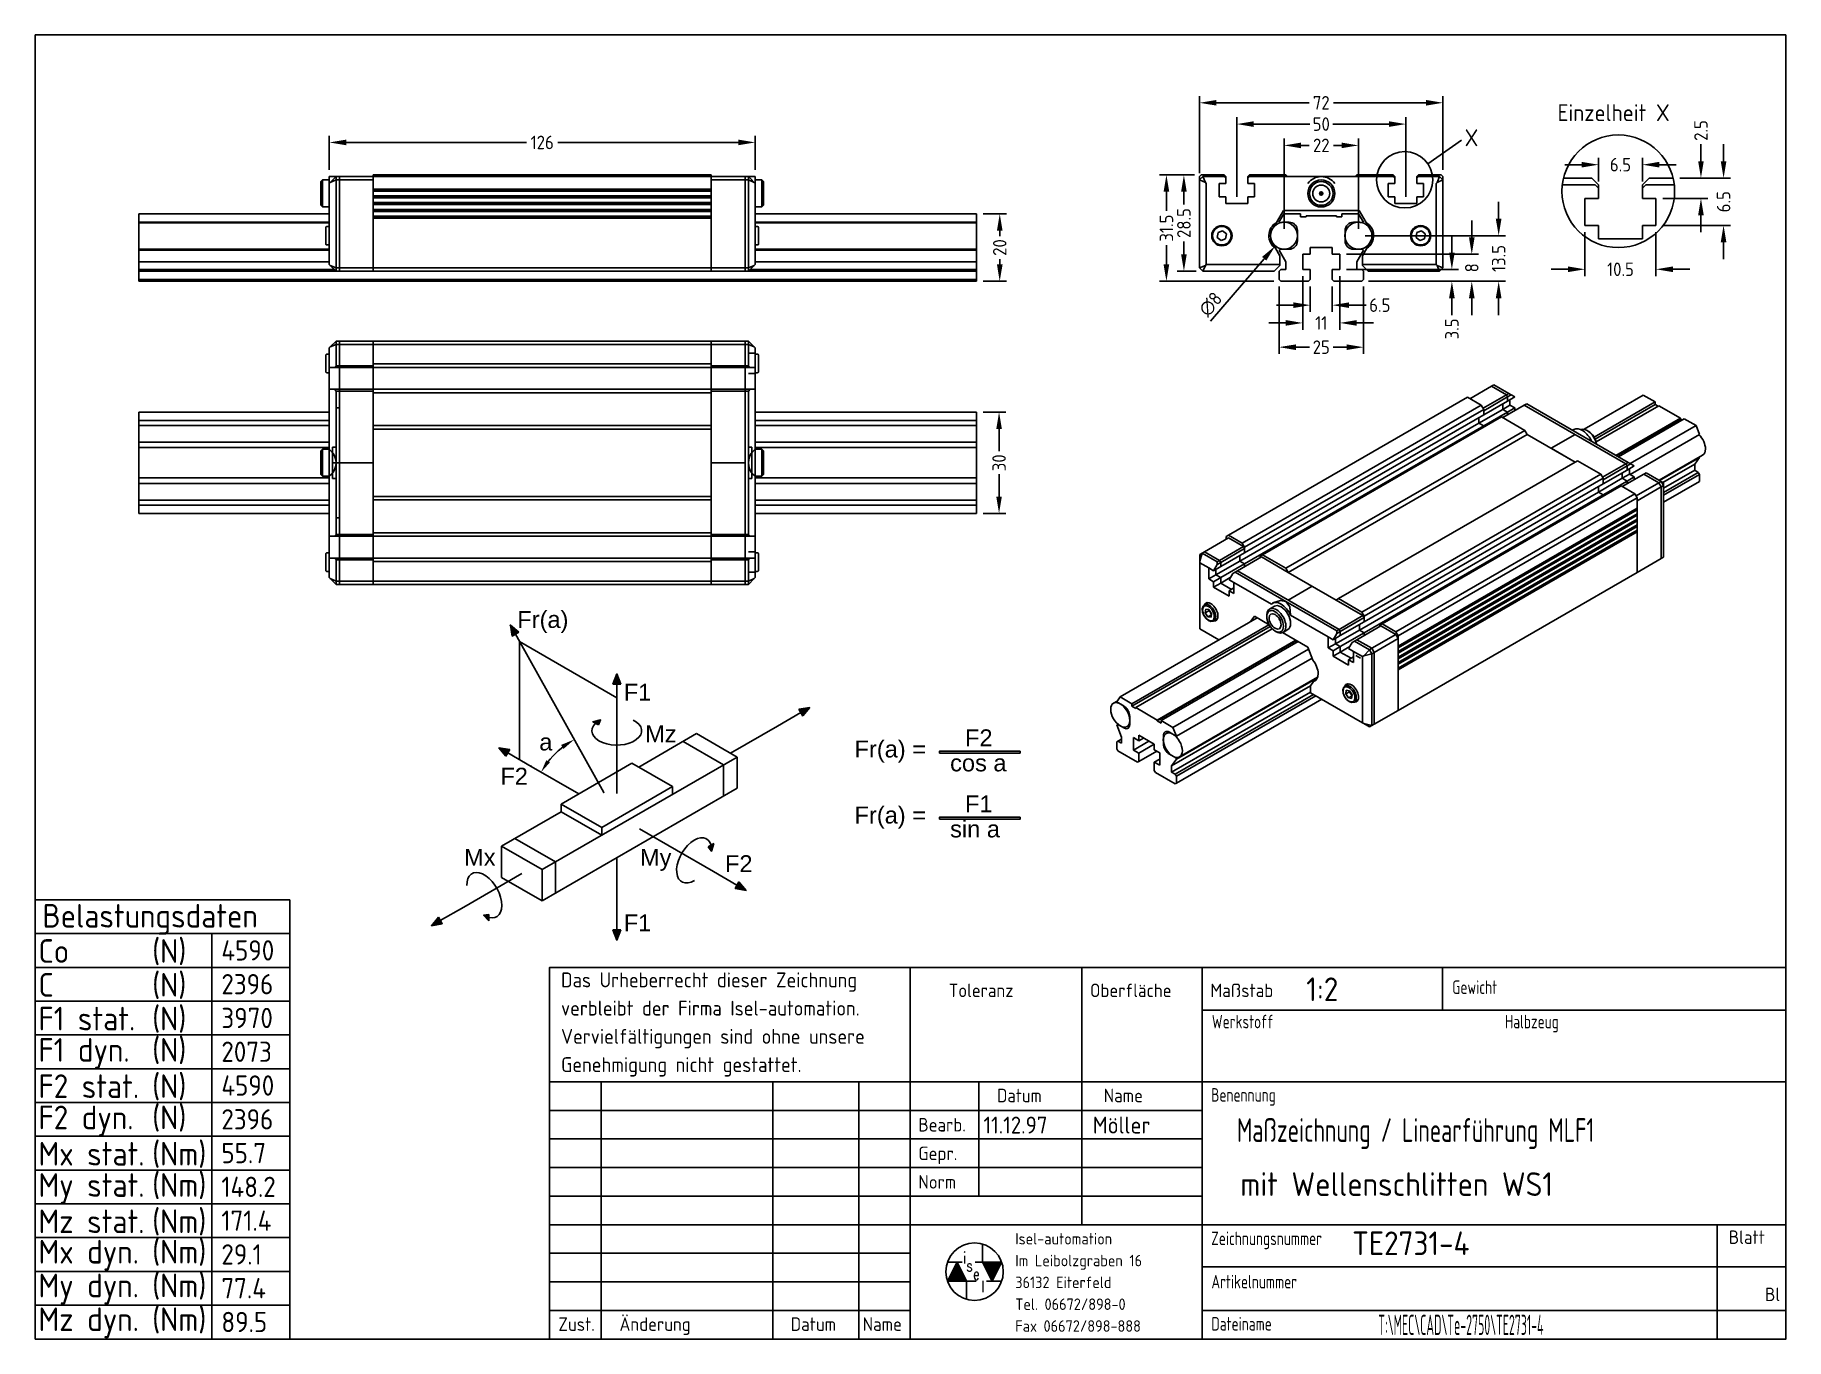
# Model space of a CAD drawing. Extents: x -518 to 0, y 0 to 386.
import ezdxf
from ezdxf.enums import TextEntityAlignment as Align

# ---------------------------------------------------------------- set-up
doc = ezdxf.new("R2010")
doc.units = 0
doc.header["$LTSCALE"] = 2
doc.linetypes.add('AUSGEZOGEN', pattern=[0])
doc.layers.get('0').update_dxf_attribs({"linetype": 'CONTINUOUS'})
doc.layers.get('DEFPOINTS').update_dxf_attribs({"linetype": 'CONTINUOUS'})
for name, color, linetype in [('4', 3, 'CONTINUOUS'), ('5', 3, 'CONTINUOUS'), ('AM_VIS', 7, 'CONTINUOUS'), ('BLATT', 7, 'AUSGEZOGEN'), ('RAHM3', 2, 'CONTINUOUS'), ('RAHM5', 7, 'CONTINUOUS')]:
    doc.layers.add(name, color=color, linetype=linetype)
doc.styles.add('SAS', font='sas_____.pfb')
doc.styles.add('SIMPLEX', font='simplex')
doc.styles.get("Standard").update_dxf_attribs({"font": 'geniso.shx'})
doc.dimstyles.new('GEN-ISO', dxfattribs={"dimscale": 2, "dimtxt": 2, "dimasz": 2.5, "dimexe": 1, "dimexo": 1, "dimgap": 0.6, "dimtad": 0, "dimtxsty": 'STANDARD', "dimcen": 0, "dimclrd": 256, "dimclre": 256, "dimclrt": 2, "dimazin": 3, "dimtp": 0.1, "dimtm": 0.1, "dimtfac": 0.71, "dimtdec": 3, "dimtofl": 0, "dimtmove": 0, "dimatfit": 3, "dimtzin": 0})
doc.dimstyles.new('GEN-ISO$3', dxfattribs={"dimscale": 2, "dimtxt": 2, "dimasz": 2.5, "dimexe": 1, "dimexo": 1, "dimgap": 0.6, "dimtad": 1, "dimtoh": 1, "dimtxsty": 'STANDARD', "dimcen": 0, "dimclrd": 256, "dimclre": 256, "dimclrt": 2, "dimazin": 3, "dimtp": 0.1, "dimtm": 0.1, "dimtfac": 0.71, "dimtdec": 3, "dimtofl": 0, "dimtmove": 0, "dimatfit": 3, "dimtzin": 0})

msp = doc.modelspace()

# ---------------------------------------------------------------- texts
at = {"layer": '4'}
for s, p in [('Einzelheit X', (-67.58, 360.496)), ('X', (-95.068, 353.08))]:
    msp.add_text(s, height=5, dxfattribs=at).set_placement(p)
at = {"layer": '5'}
for s, p in [('4590', (-462.866, 112.034)), ('2396', (-462.866, 102.034)), ('3970', (-462.866, 92.034)), ('2073', (-462.866, 82.034)), ('4590', (-462.866, 72.034)), ('2396', (-462.866, 62.034)), ('55.7', (-462.866, 52.034)), ('148.2', (-462.866, 42.034)), ('171.4', (-462.866, 32.034)), ('29.1', (-462.866, 22.034)), ('77.4', (-462.866, 12.034)), ('89.5', (-462.866, 2.034))]:
    msp.add_text(s, height=6, dxfattribs=at).set_placement(p)

# ---------------------------------------------------------------- blocks, each defined once
blk = doc.blocks.new('A4Q')
at = {"layer": 'BLATT', "color": 7, "linetype": 'AUSGEZOGEN'}
for p, q in [((0, 193), (-259, 193)), ((-259, 193), (-259, 0)), ((0, 193), (0, 0)), ((0, 0), (-259, 0))]:
    blk.add_line(p, q, dxfattribs=at)
blk = doc.blocks.new('ISEL')
at = {"layer": 'BLATT', "color": 141, "linetype": 'CONTINUOUS'}
for p, q in [((-129.54, 54.99), (-129.54, 21.15)), ((-104.14, 54.99), (-104.14, 16.92)), ((-50.8, 54.99), (-50.8, 48.66)), ((-86.36, 48.66), (0, 48.66)), ((-175.26, 38.07), (-175.26, 0)), ((-149.86, 38.07), (-149.86, 0)), ((-137.16, 38.07), (-137.16, 0)), ((-182.88, 33.84), (-86.36, 33.84)), ((-182.88, 29.61), (-86.36, 29.61)), ((-182.88, 25.38), (-86.36, 25.38)), ((-182.88, 21.15), (-129.54, 21.15)), ((-129.54, 21.15), (-129.54, 0)), ((-129.54, 21.15), (-86.36, 21.15)), ((-182.88, 16.92), (-129.54, 16.92)), ((-10.16, 16.92), (-10.16, 0)), ((-118.85, 11.38), (-118.85, 14.04)), ((-182.88, 12.69), (-129.54, 12.69)), ((-124.03, 8.54), (-122.62, 11.38)), ((-124.03, 11.38), (-121.86, 11.38)), ((-122.96, 10.7), (-122.96, 8.54)), ((-122.79, 11.04), (-122.79, 8.54)), ((-122.62, 11.38), (-122.62, 8.54)), ((-122.62, 11.38), (-121.2, 8.54)), ((-122.45, 11.04), (-122.45, 8.54)), ((-122.28, 10.7), (-122.28, 8.54)), ((-119.94, 11.38), (-116.02, 11.38)), ((-118.85, 11.38), (-117.44, 8.54)), ((-118.63, 10.92), (-118.63, 11.38)), ((-118.46, 10.58), (-118.46, 11.38)), ((-118.29, 10.24), (-118.29, 11.38)), ((-118.12, 9.9), (-118.12, 11.38)), ((-117.95, 9.56), (-117.95, 11.38)), ((-117.78, 9.22), (-117.78, 11.38)), ((-117.61, 8.88), (-117.61, 11.38)), ((-117.44, 8.54), (-116.02, 11.38)), ((-117.44, 8.54), (-117.44, 11.38)), ((-117.27, 8.88), (-117.27, 11.38)), ((-117.1, 9.22), (-117.1, 11.38)), ((-116.93, 9.56), (-116.93, 11.38)), ((-116.76, 9.9), (-116.76, 11.38)), ((-116.59, 10.24), (-116.59, 11.38)), ((-116.42, 10.58), (-116.42, 11.38)), ((-116.25, 10.92), (-116.25, 11.38)), ((-86.36, 10.69), (0, 10.69)), ((-182.88, 8.46), (-129.54, 8.46)), ((-124.03, 8.54), (-119.77, 8.54)), ((-123.81, 9), (-123.81, 8.54)), ((-123.64, 9.34), (-123.64, 8.54)), ((-123.47, 9.68), (-123.47, 8.54)), ((-123.3, 10.02), (-123.3, 8.54)), ((-123.13, 10.36), (-123.13, 8.54)), ((-122.11, 10.36), (-122.11, 8.54)), ((-121.94, 10.02), (-121.94, 8.54)), ((-121.77, 9.68), (-121.77, 8.54)), ((-121.6, 9.34), (-121.6, 8.54)), ((-121.43, 9), (-121.43, 8.54)), ((-121.2, 8.54), (-121.2, 5.88)), ((-118.27, 8.54), (-116.02, 8.54)), ((-182.88, 4.23), (-129.54, 4.23)), ((-182.88, 0), (-182.88, 4.23)), ((-86.36, 4.23), (0, 4.23))]:
    blk.add_line(p, q, dxfattribs=at)
at = {"layer": 'BLATT', "color": 141}
for p, q in [((-86.36, 54.99), (-86.36, 0)), ((-182.88, 38.07), (0, 38.07)), ((-119.38, 38.07), (-119.38, 21.15)), ((-129.54, 16.92), (0, 16.92))]:
    blk.add_line(p, q, dxfattribs=at)
at = {"layer": 'BLATT', "color": 141, "linetype": 'CONTINUOUS'}
blk.add_circle((-120.03, 9.96), 4.25, dxfattribs=at)
at = {"layer": 'RAHM5'}
for p, q in [((-182.88, 54.99), (0, 54.99)), ((0, 54.99), (0, 0))]:
    blk.add_line(p, q, dxfattribs=at)
blk.add_lwpolyline([(-182.88, 0), (0, 0), (0, 54.99), (-182.88, 54.99)], close=True, dxfattribs=at)
at = {"layer": 'BLATT', "color": 141, "linetype": 'CONTINUOUS'}
for s, height, p in [('Das Urheberrecht dieser Zeichnung', 2.2, (-181.19, 52.05)), ('Toleranz', 2, (-123.84, 50.6)), ('Oberfläche', 2, (-102.95, 50.6)), ('Maßstab', 2, (-85.14, 50.6)), ('verbleibt der Firma Isel-automation.', 2.2, (-181.19, 47.87)), ('Vervielfältigungen sind ohne unsere', 2.2, (-181.19, 43.69)), ('Genehmigung nicht gestattet.', 2.2, (-181.19, 39.51)), ('Bearb.', 2, (-128.34, 30.71)), ('Gepr.', 2, (-128.34, 26.48)), ('Norm', 2, (-128.34, 22.25)), ('Isel-automation', 1.7, (-114, 13.99)), ('Im Leibolzgraben 16', 1.7, (-114, 10.76)), ('36132 Eiterfeld', 1.7, (-114, 7.53)), ('Tel. 06672/898-0', 1.7, (-114, 4.3)), ('Name', 2, (-136.58, 1.2)), ('Fax 06672/898-888', 1.7, (-114, 1.07))]:
    blk.add_text(s, height=height, dxfattribs=at).set_placement(p)
at = {"layer": 'BLATT', "color": 141, "linetype": 'CONTINUOUS', "width": 0.8}
for s, p in [('Gewicht', (-49.38, 51.07)), ('Werkstoff', (-84.93, 45.98)), ('Halbzeug', (-41.59, 45.98)), ('Benennung', (-85.03, 35.13)), ('Zeichnungsnummer', (-85.03, 13.9)), ('Artikelnummer', (-84.99, 7.49)), ('Dateiname', (-84.99, 1.25))]:
    blk.add_text(s, height=2, dxfattribs=at).set_placement(p)
at = {"layer": 'BLATT', "color": 141, "linetype": 'CONTINUOUS', "width": 0.983632}
blk.add_text('Datum', height=2, dxfattribs=at).set_placement((-113.39, 35.04), align=Align.CENTER)
at = {"layer": 'BLATT', "color": 141, "linetype": 'CONTINUOUS'}
blk.add_text('Name', height=2, dxfattribs=at).set_placement((-95.12, 35.04), align=Align.RIGHT)
for s, p in [('Blatt', (-5.79, 14.07)), ('Bl', (-1.98, 5.61)), ('Zust.', (-178.89, 1.2)), ('Änderung', (-167.28, 1.2)), ('Datum', (-143.87, 1.2))]:
    blk.add_text(s, height=2, dxfattribs=at).set_placement(p, align=Align.CENTER)
at = {"layer": 'BLATT', "color": 141, "linetype": 'CONTINUOUS', "style": 'SIMPLEX'}
for s, p, p2 in [('i', (-121.59, 11.19), (-121.42, 11.19)), ('s', (-121.21, 10.01), (-120.32, 10.01)), ('e', (-120.24, 8.77), (-119.27, 8.77)), ('l', (-119.1, 6.92), (-119.1, 6.92))]:
    blk.add_text(s, height=1.7, dxfattribs=at).set_placement(p, p2, align=Align.FIT)
at = {"layer": 'RAHM3'}
for tag, p, height in [('GEN-TITLE-SCA{5.42}', (-70.96, 50.01), 3.5), ('GEN-TITLE-POSI{2.20}', (-41.2, 50.17), 3.5), ('GEN-TITLE-NORM1{14.84}', (-84.51, 40.19), 3), ('GEN-TITLE-NORM2{14.89}', (-34.12, 40.06), 3), ('GEN-TITLE-DAT{5.44}', (-118.7, 30.41), 2.5), ('GEN-TITLE-NAME{5}', (-102.53, 30.41), 2.5), ('GEN-TITLE-DES1{15.54}', (-81.21, 29.17), 3.5), ('GEN-TITLE-CHKD{5.41}', (-118.55, 26.18), 2.5), ('GEN-TITLE-CHKM{5}', (-102.06, 26.49), 2.5), ('GEN-TITLE-DES2{21.21}', (-80.71, 21.17), 3.5), ('GEN-TITLE-NR{13.37}', (-64.18, 12.42), 3.5), ('GEN-TITLE-QTY{4.38}', (-65.67, 5.77), 3.5), ('GEN-TITLE-PLOT{2.94}', (-9.6, 0.52), 3)]:
    blk.add_attdef(tag, p, '', height=height, dxfattribs=at)
at = {"layer": 'RAHM3', "width": 0.8}
for tag, p in [('GEN-TITLE-MAT1{11.15}', (-126.65, 44.28)), ('GEN-TITLE-MAT2{11.09}', (-126.65, 40.55))]:
    blk.add_attdef(tag, p, '', height=3, dxfattribs=at)
blk.add_attdef('GEN-TITLE-SHEET{2.62}', text='', height=3, dxfattribs=at).set_placement((0.68, 10.73), align=Align.CENTER)
at = {"layer": 'RAHM3'}
blk.add_attdef('GEN-TITLE-DWG{8.92}', text='', height=3, dxfattribs=at).set_placement((-48.09, 0.6), align=Align.CENTER)
blk = doc.blocks.new('*D3')
at = {"linetype": 'BYBLOCK'}
for p, q in [((-140.73, 311.59), (-140.73, 304.03)), ((-134.23, 311.59), (-134.23, 304.03)), ((-145.73, 306.03), (-150.73, 306.03)), ((-129.23, 306.03), (-124.23, 306.03))]:
    blk.add_line(p, q, dxfattribs=at)
for points in [[(-145.73, 306.86), (-145.73, 305.19), (-140.73, 306.03)], [(-129.23, 306.86), (-129.23, 305.19), (-134.23, 306.03)]]:
    blk.add_solid(points, dxfattribs=at)
at = {"layer": 'DEFPOINTS', "color": 0, "linetype": 'BYBLOCK'}
for p in [(-140.73, 313.59), (-134.23, 313.59), (-134.23, 306.03)]:
    blk.add_point(p, dxfattribs=at)
at = {"color": 2, "linetype": 'BYBLOCK', "insert": (-120.15, 306.03), "char_height": 4, "attachment_point": 5}
blk.add_mtext('6.5', dxfattribs=at)
blk = doc.blocks.new('*D4')
at = {"linetype": 'BYBLOCK'}
for p, q in [((-142.98, 314.59), (-142.98, 298.77)), ((-131.98, 314.59), (-131.98, 298.77)), ((-147.98, 300.77), (-152.98, 300.77)), ((-126.98, 300.77), (-121.98, 300.77))]:
    blk.add_line(p, q, dxfattribs=at)
for points in [[(-147.98, 301.61), (-147.98, 299.94), (-142.98, 300.77)], [(-126.98, 301.61), (-126.98, 299.94), (-131.98, 300.77)]]:
    blk.add_solid(points, dxfattribs=at)
at = {"layer": 'DEFPOINTS', "color": 0, "linetype": 'BYBLOCK'}
for p in [(-142.98, 316.59), (-131.98, 316.59), (-131.98, 300.77)]:
    blk.add_point(p, dxfattribs=at)
at = {"color": 2, "linetype": 'BYBLOCK', "insert": (-137.48, 300.77), "char_height": 4, "attachment_point": 5}
blk.add_mtext('11', dxfattribs=at)
blk = doc.blocks.new('*D5')
at = {"linetype": 'BYBLOCK'}
for p, q in [((-98.84, 321.59), (-98.84, 326.59)), ((-129.98, 316.59), (-96.84, 316.59)), ((-123.48, 313.09), (-96.84, 313.09)), ((-98.84, 308.09), (-98.84, 303.09))]:
    blk.add_line(p, q, dxfattribs=at)
for points in [[(-99.67, 321.59), (-98.01, 321.59), (-98.84, 316.59)], [(-99.67, 308.09), (-98.01, 308.09), (-98.84, 313.09)]]:
    blk.add_solid(points, dxfattribs=at)
at = {"layer": 'DEFPOINTS', "color": 0, "linetype": 'BYBLOCK'}
for p in [(-131.98, 316.59), (-125.48, 313.09), (-98.84, 313.09)]:
    blk.add_point(p, dxfattribs=at)
at = {"color": 2, "linetype": 'BYBLOCK', "insert": (-98.84, 299), "char_height": 4, "attachment_point": 5, "rotation": 90}
blk.add_mtext('3.5', dxfattribs=at)
blk = doc.blocks.new('*D6')
at = {"linetype": 'BYBLOCK'}
for p, q in [((-92.95, 326.09), (-92.95, 331.09)), ((-129.98, 321.09), (-90.95, 321.09)), ((-123.48, 313.09), (-90.95, 313.09)), ((-92.95, 308.09), (-92.95, 303.09))]:
    blk.add_line(p, q, dxfattribs=at)
for points in [[(-93.78, 326.09), (-92.12, 326.09), (-92.95, 321.09)], [(-93.78, 308.09), (-92.12, 308.09), (-92.95, 313.09)]]:
    blk.add_solid(points, dxfattribs=at)
at = {"layer": 'DEFPOINTS', "color": 0, "linetype": 'BYBLOCK'}
for p in [(-131.98, 321.09), (-125.48, 313.09), (-92.95, 313.09)]:
    blk.add_point(p, dxfattribs=at)
at = {"color": 2, "linetype": 'BYBLOCK', "insert": (-92.95, 317.09), "char_height": 4, "attachment_point": 5, "rotation": 90}
blk.add_mtext('8', dxfattribs=at)
blk = doc.blocks.new('*D7')
at = {"linetype": 'BYBLOCK'}
for p, q in [((-148.48, 328.59), (-148.48, 355.32)), ((-143.48, 353.32), (-141.05, 353.32)), ((-131.48, 353.32), (-133.91, 353.32)), ((-126.48, 328.59), (-126.48, 355.32))]:
    blk.add_line(p, q, dxfattribs=at)
for points in [[(-143.48, 354.15), (-143.48, 352.49), (-148.48, 353.32)], [(-131.48, 354.15), (-131.48, 352.49), (-126.48, 353.32)]]:
    blk.add_solid(points, dxfattribs=at)
at = {"layer": 'DEFPOINTS', "color": 0, "linetype": 'BYBLOCK'}
for p in [(-126.48, 353.32), (-148.48, 326.59), (-126.48, 326.59)]:
    blk.add_point(p, dxfattribs=at)
at = {"color": 2, "linetype": 'BYBLOCK', "insert": (-137.48, 353.32), "char_height": 4, "attachment_point": 5}
blk.add_mtext('22', dxfattribs=at)
blk = doc.blocks.new('*D8')
at = {"linetype": 'BYBLOCK'}
for p, q in [((-149.98, 311.59), (-149.98, 291.59)), ((-124.98, 311.59), (-124.98, 291.59)), ((-144.98, 293.59), (-140.97, 293.59)), ((-129.98, 293.59), (-134, 293.59))]:
    blk.add_line(p, q, dxfattribs=at)
for points in [[(-144.98, 294.42), (-144.98, 292.75), (-149.98, 293.59)], [(-129.98, 294.42), (-129.98, 292.75), (-124.98, 293.59)]]:
    blk.add_solid(points, dxfattribs=at)
at = {"layer": 'DEFPOINTS', "color": 0, "linetype": 'BYBLOCK'}
for p in [(-149.98, 313.59), (-124.98, 313.59), (-124.98, 293.59)]:
    blk.add_point(p, dxfattribs=at)
at = {"color": 2, "linetype": 'BYBLOCK', "insert": (-137.48, 293.59), "char_height": 4, "attachment_point": 5}
blk.add_mtext('25', dxfattribs=at)
blk = doc.blocks.new('*D9')
at = {"linetype": 'BYBLOCK'}
for p, q in [((-162.48, 338.09), (-162.48, 361.63)), ((-157.48, 359.63), (-140.89, 359.63)), ((-117.48, 359.63), (-134.08, 359.63)), ((-112.48, 338.09), (-112.48, 361.63))]:
    blk.add_line(p, q, dxfattribs=at)
for points in [[(-157.48, 360.46), (-157.48, 358.79), (-162.48, 359.63)], [(-117.48, 360.46), (-117.48, 358.79), (-112.48, 359.63)]]:
    blk.add_solid(points, dxfattribs=at)
at = {"layer": 'DEFPOINTS', "color": 0, "linetype": 'BYBLOCK'}
for p in [(-112.48, 359.63), (-162.48, 336.09), (-112.48, 336.09)]:
    blk.add_point(p, dxfattribs=at)
at = {"color": 2, "linetype": 'BYBLOCK', "insert": (-137.48, 359.63), "char_height": 4, "attachment_point": 5}
blk.add_mtext('50', dxfattribs=at)
blk = doc.blocks.new('*D10')
at = {"linetype": 'BYBLOCK'}
for p, q in [((-173.48, 345.09), (-173.48, 367.93)), ((-101.48, 346.09), (-101.48, 367.93)), ((-168.48, 365.93), (-141.05, 365.93)), ((-106.48, 365.93), (-133.91, 365.93))]:
    blk.add_line(p, q, dxfattribs=at)
for points in [[(-168.48, 366.77), (-168.48, 365.1), (-173.48, 365.93)], [(-106.48, 366.77), (-106.48, 365.1), (-101.48, 365.93)]]:
    blk.add_solid(points, dxfattribs=at)
at = {"layer": 'DEFPOINTS', "color": 0, "linetype": 'BYBLOCK'}
for p in [(-101.48, 365.93), (-173.48, 343.09), (-101.48, 344.09)]:
    blk.add_point(p, dxfattribs=at)
at = {"color": 2, "linetype": 'BYBLOCK', "insert": (-137.48, 365.93), "char_height": 4, "attachment_point": 5}
blk.add_mtext('72', dxfattribs=at)
blk = doc.blocks.new('*D11')
at = {"linetype": 'BYBLOCK'}
blk.add_line((-154.36, 319.77), (-170.27, 301.32), dxfattribs=at)
blk.add_solid([(-154.99, 320.32), (-153.73, 319.23), (-151.1, 323.56)], dxfattribs=at)
at = {"layer": 'DEFPOINTS', "color": 0, "linetype": 'BYBLOCK'}
for p in [(-145.87, 329.62), (-151.1, 323.56)]:
    blk.add_point(p, dxfattribs=at)
at = {"color": 2, "linetype": 'BYBLOCK', "insert": (-170.22, 306.29), "char_height": 4, "attachment_point": 5, "rotation": 49.2188}
blk.add_mtext('∅8', dxfattribs=at)
blk = doc.blocks.new('*D12')
at = {"linetype": 'BYBLOCK'}
for p, q in [((-60.46, 347.61), (-65.46, 347.61)), ((-55.46, 342.65), (-55.46, 349.61)), ((-42.46, 342.65), (-42.46, 349.61)), ((-37.46, 347.61), (-32.46, 347.61))]:
    blk.add_line(p, q, dxfattribs=at)
for points in [[(-60.46, 348.45), (-60.46, 346.78), (-55.46, 347.61)], [(-37.46, 348.45), (-37.46, 346.78), (-42.46, 347.61)]]:
    blk.add_solid(points, dxfattribs=at)
at = {"layer": 'DEFPOINTS', "color": 0, "linetype": 'BYBLOCK'}
for p in [(-42.46, 347.61), (-55.46, 340.65), (-42.46, 340.65)]:
    blk.add_point(p, dxfattribs=at)
at = {"color": 2, "linetype": 'BYBLOCK', "insert": (-48.96, 347.61), "char_height": 4, "attachment_point": 5}
blk.add_mtext('6.5', dxfattribs=at)
blk = doc.blocks.new('*D13')
at = {"linetype": 'BYBLOCK'}
for p, q in [((-59.46, 327.65), (-59.46, 314.65)), ((-38.46, 327.65), (-38.46, 314.65)), ((-64.46, 316.65), (-69.46, 316.65)), ((-33.46, 316.65), (-28.46, 316.65))]:
    blk.add_line(p, q, dxfattribs=at)
for points in [[(-64.46, 317.49), (-64.46, 315.82), (-59.46, 316.65)], [(-33.46, 317.49), (-33.46, 315.82), (-38.46, 316.65)]]:
    blk.add_solid(points, dxfattribs=at)
at = {"layer": 'DEFPOINTS', "color": 0, "linetype": 'BYBLOCK'}
for p in [(-59.46, 329.65), (-38.46, 329.65), (-38.46, 316.65)]:
    blk.add_point(p, dxfattribs=at)
at = {"color": 2, "linetype": 'BYBLOCK', "insert": (-48.96, 316.65), "char_height": 4, "attachment_point": 5}
blk.add_mtext('10.5', dxfattribs=at)
blk = doc.blocks.new('*D14')
at = {"linetype": 'BYBLOCK'}
for p, q in [((-25.16, 348.65), (-25.16, 353.65)), ((-31.4, 343.65), (-23.16, 343.65)), ((-36.46, 337.65), (-23.16, 337.65)), ((-25.16, 332.65), (-25.16, 327.65))]:
    blk.add_line(p, q, dxfattribs=at)
for points in [[(-25.99, 348.65), (-24.33, 348.65), (-25.16, 343.65)], [(-25.99, 332.65), (-24.33, 332.65), (-25.16, 337.65)]]:
    blk.add_solid(points, dxfattribs=at)
at = {"layer": 'DEFPOINTS', "color": 0, "linetype": 'BYBLOCK'}
for p in [(-33.4, 343.65), (-25.16, 343.65), (-38.46, 337.65)]:
    blk.add_point(p, dxfattribs=at)
at = {"color": 2, "linetype": 'BYBLOCK', "insert": (-25.16, 357.73), "char_height": 4, "attachment_point": 5, "rotation": 90}
blk.add_mtext('2.5', dxfattribs=at)
blk = doc.blocks.new('*D15')
at = {"linetype": 'BYBLOCK'}
for p, q in [((-18.46, 348.65), (-18.46, 353.65)), ((-31.4, 343.65), (-16.46, 343.65)), ((-36.46, 329.65), (-16.46, 329.65)), ((-18.46, 324.65), (-18.46, 319.65))]:
    blk.add_line(p, q, dxfattribs=at)
for points in [[(-19.3, 348.65), (-17.63, 348.65), (-18.46, 343.65)], [(-19.3, 324.65), (-17.63, 324.65), (-18.46, 329.65)]]:
    blk.add_solid(points, dxfattribs=at)
at = {"layer": 'DEFPOINTS', "color": 0, "linetype": 'BYBLOCK'}
for p in [(-33.4, 343.65), (-18.46, 343.65), (-38.46, 329.65)]:
    blk.add_point(p, dxfattribs=at)
at = {"color": 2, "linetype": 'BYBLOCK', "insert": (-18.46, 336.65), "char_height": 4, "attachment_point": 5, "rotation": 90}
blk.add_mtext('6.5', dxfattribs=at)
blk = doc.blocks.new('*D16')
at = {"linetype": 'BYBLOCK'}
for p, q in [((-237.52, 333.09), (-230.6, 333.09)), ((-232.6, 328.09), (-232.6, 326.49)), ((-232.6, 318.09), (-232.6, 319.68)), ((-237.52, 313.09), (-230.6, 313.09))]:
    blk.add_line(p, q, dxfattribs=at)
for points in [[(-233.43, 328.09), (-231.76, 328.09), (-232.6, 333.09)], [(-233.43, 318.09), (-231.76, 318.09), (-232.6, 313.09)]]:
    blk.add_solid(points, dxfattribs=at)
at = {"layer": 'DEFPOINTS', "color": 0, "linetype": 'BYBLOCK'}
for p in [(-239.52, 333.09), (-239.52, 313.09), (-232.6, 313.09)]:
    blk.add_point(p, dxfattribs=at)
at = {"color": 2, "linetype": 'BYBLOCK', "insert": (-232.6, 323.09), "char_height": 4, "attachment_point": 5, "rotation": 90}
blk.add_mtext('20', dxfattribs=at)
blk = doc.blocks.new('*D17')
at = {"linetype": 'BYBLOCK'}
for p, q in [((-430.95, 346.09), (-430.95, 356.2)), ((-425.95, 354.2), (-372.57, 354.2)), ((-309.95, 354.2), (-363.33, 354.2)), ((-304.95, 346.09), (-304.95, 356.2))]:
    blk.add_line(p, q, dxfattribs=at)
for points in [[(-425.95, 355.03), (-425.95, 353.37), (-430.95, 354.2)], [(-309.95, 355.03), (-309.95, 353.37), (-304.95, 354.2)]]:
    blk.add_solid(points, dxfattribs=at)
at = {"layer": 'DEFPOINTS', "color": 0, "linetype": 'BYBLOCK'}
for p in [(-304.95, 354.2), (-430.95, 344.09), (-304.95, 344.09)]:
    blk.add_point(p, dxfattribs=at)
at = {"color": 2, "linetype": 'BYBLOCK', "insert": (-367.95, 354.2), "char_height": 4, "attachment_point": 5}
blk.add_mtext('126', dxfattribs=at)
blk = doc.blocks.new('*D18')
at = {"linetype": 'BYBLOCK'}
for p, q in [((-237.52, 274.37), (-230.8, 274.37)), ((-232.8, 269.37), (-232.8, 262.77)), ((-232.8, 249.37), (-232.8, 255.96)), ((-237.52, 244.37), (-230.8, 244.37))]:
    blk.add_line(p, q, dxfattribs=at)
for points in [[(-233.63, 269.37), (-231.97, 269.37), (-232.8, 274.37)], [(-233.63, 249.37), (-231.97, 249.37), (-232.8, 244.37)]]:
    blk.add_solid(points, dxfattribs=at)
at = {"layer": 'DEFPOINTS', "color": 0, "linetype": 'BYBLOCK'}
for p in [(-239.52, 274.37), (-239.52, 244.37), (-232.8, 244.37)]:
    blk.add_point(p, dxfattribs=at)
at = {"color": 2, "linetype": 'BYBLOCK', "insert": (-232.8, 259.37), "char_height": 4, "attachment_point": 5, "rotation": 90}
blk.add_mtext('30', dxfattribs=at)
blk = doc.blocks.new('TABELLE')
at = {"layer": '4'}
for p, q in [((37.71, 65), (0, 65)), ((0, 65), (0, 0)), ((37.71, 65), (37.71, 0)), ((37.71, 60), (0, 60)), ((26.16, 60), (26.16, 0)), ((37.71, 55), (0, 55)), ((37.71, 50), (0, 50)), ((37.71, 45), (0, 45)), ((37.71, 40), (0, 40)), ((37.71, 35), (0, 35)), ((37.71, 30), (0, 30)), ((37.71, 25), (0, 25)), ((37.71, 20), (0, 20)), ((37.71, 15), (0, 15)), ((37.71, 10), (0, 10)), ((37.71, 5), (0, 5)), ((37.71, 0), (0, 0))]:
    blk.add_line(p, q, dxfattribs=at)
for s, p in [('Belastungsdaten', (1.11, 60.89)), ('Co', (0.51, 55.67)), ('(N)', (17.33, 55.67)), ('(N)', (17.33, 50.67)), ('C', (0.51, 50.67)), ('(N)', (17.33, 45.67)), ('F1 stat.', (0.51, 45.67)), ('F1 dyn.', (0.51, 41.04)), ('(N)', (17.33, 41.04)), ('F2 stat.', (0.51, 35.67)), ('(N)', (17.33, 35.67)), ('F2 dyn.', (0.51, 31.04)), ('(N)', (17.33, 31.04)), ('Mx stat.', (0.51, 25.67)), ('(Nm)', (17.33, 25.67)), ('My stat.', (0.51, 21.04)), ('(Nm)', (17.33, 21.04)), ('Mz stat.', (0.51, 15.67)), ('(Nm)', (17.33, 15.67)), ('Mx dyn.', (0.51, 11.17)), ('(Nm)', (17.33, 11.17)), ('My dyn.', (0.51, 6.17)), ('(Nm)', (17.33, 6.17)), ('Mz dyn.', (0.51, 1.17)), ('(Nm)', (17.33, 1.17))]:
    blk.add_text(s, height=3.5, dxfattribs=at).set_placement(p)
blk = doc.blocks.new('*X21')
at = {"color": 0}
for p, q in [((452, 155.4), (452.1, 155.4)), ((443.8, 150.7), (450.7, 150.7)), ((443.9, 150.6), (450.6, 150.6)), ((443.9, 150.5), (450.6, 150.5)), ((444, 150.8), (450.7, 150.8)), ((444, 150.4), (450.6, 150.4)), ((444.1, 150.3), (450.6, 150.3)), ((444.2, 150.9), (450.7, 150.9)), ((444.2, 150.2), (450.5, 150.2)), ((444.3, 150.1), (450.5, 150.1)), ((444.3, 150), (450.5, 150)), ((444.4, 151), (450.8, 151)), ((444.4, 149.9), (450.4, 149.9)), ((444.5, 151.1), (450.8, 151.1)), ((444.5, 149.8), (450.4, 149.8)), ((444.6, 149.7), (450.4, 149.7)), ((444.7, 151.2), (450.8, 151.2)), ((444.7, 149.6), (450.3, 149.6)), ((444.7, 149.5), (450.3, 149.5)), ((444.8, 149.4), (450.3, 149.4)), ((444.9, 151.3), (450.9, 151.3)), ((444.9, 149.3), (450.3, 149.3)), ((445, 149.2), (450.2, 149.2)), ((445, 149.1), (450.2, 149.1)), ((445.1, 151.4), (450.9, 151.4)), ((445.1, 149), (450.2, 149)), ((445.2, 151.5), (450.9, 151.5)), ((445.2, 148.9), (450.1, 148.9)), ((445.3, 148.8), (450.1, 148.8)), ((445.4, 151.6), (450.9, 151.6)), ((445.4, 148.7), (450.1, 148.7)), ((445.4, 148.6), (450, 148.6)), ((445.5, 148.5), (450, 148.5)), ((445.6, 151.7), (451, 151.7)), ((445.6, 148.4), (450, 148.4)), ((445.7, 151.8), (451, 151.8)), ((445.7, 148.3), (450, 148.3)), ((445.7, 148.2), (449.9, 148.2)), ((445.8, 148.1), (449.9, 148.1)), ((445.9, 151.9), (451, 151.9)), ((445.9, 148), (449.9, 148)), ((446, 147.9), (449.8, 147.9)), ((446.1, 152), (451.1, 152)), ((446.1, 147.8), (449.8, 147.8)), ((446.1, 147.7), (449.8, 147.7)), ((446.2, 147.6), (449.7, 147.6)), ((446.3, 152.1), (451.1, 152.1)), ((446.3, 147.5), (449.7, 147.5)), ((446.4, 152.2), (451.1, 152.2)), ((446.4, 147.4), (449.7, 147.4)), ((446.4, 147.3), (449.6, 147.3)), ((446.5, 147.2), (449.6, 147.2)), ((446.6, 152.3), (451.2, 152.3)), ((446.6, 147.1), (449.6, 147.1)), ((446.7, 147), (449.6, 147)), ((446.8, 152.4), (451.2, 152.4)), ((446.8, 146.9), (449.5, 146.9)), ((446.8, 146.8), (449.5, 146.8)), ((446.9, 146.7), (449.5, 146.7)), ((447, 152.5), (451.2, 152.5)), ((447, 146.6), (449.4, 146.6)), ((447.1, 152.6), (451.2, 152.6)), ((447.1, 146.5), (449.4, 146.5)), ((447.1, 146.4), (449.4, 146.4)), ((447.2, 146.3), (449.3, 146.3)), ((447.3, 152.7), (451.3, 152.7)), ((447.3, 146.2), (449.3, 146.2)), ((447.4, 146.1), (449.3, 146.1)), ((447.5, 152.8), (451.3, 152.8)), ((447.5, 146), (449.3, 146)), ((447.5, 145.9), (449.2, 145.9)), ((447.6, 145.8), (449.2, 145.8)), ((447.7, 152.9), (451.3, 152.9)), ((447.7, 145.7), (449.2, 145.7)), ((447.8, 153), (451.4, 153)), ((447.8, 145.6), (449.1, 145.6)), ((447.9, 145.5), (449.1, 145.5)), ((447.9, 145.4), (449.1, 145.4)), ((448, 153.1), (451.4, 153.1)), ((448, 145.3), (449, 145.3)), ((448.1, 145.2), (449, 145.2)), ((448.2, 153.2), (451.4, 153.2)), ((448.2, 145.1), (449, 145.1)), ((448.2, 145), (449, 145)), ((448.3, 153.3), (451.5, 153.3)), ((448.3, 144.9), (448.9, 144.9)), ((448.4, 144.8), (448.9, 144.8)), ((448.5, 153.4), (451.5, 153.4)), ((448.5, 144.7), (448.9, 144.7)), ((448.6, 144.6), (448.8, 144.6)), ((448.6, 144.5), (448.8, 144.5)), ((448.7, 153.5), (451.5, 153.5)), ((448.7, 144.4), (448.8, 144.4)), ((448.9, 153.6), (451.6, 153.6)), ((449, 153.7), (451.6, 153.7)), ((449.2, 153.8), (451.6, 153.8)), ((449.4, 153.9), (451.6, 153.9)), ((449.6, 154), (451.7, 154)), ((449.7, 154.1), (451.7, 154.1)), ((449.9, 154.2), (451.7, 154.2)), ((450.1, 154.3), (451.8, 154.3)), ((450.3, 154.4), (451.8, 154.4)), ((450.4, 154.5), (451.8, 154.5)), ((450.6, 154.6), (451.9, 154.6)), ((450.8, 154.7), (451.9, 154.7)), ((450.9, 154.8), (451.9, 154.8)), ((451.1, 154.9), (451.9, 154.9)), ((451.3, 155), (452, 155)), ((451.5, 155.1), (452, 155.1)), ((451.6, 155.2), (452, 155.2)), ((451.8, 155.3), (452.1, 155.3))]:
    blk.add_line(p, q, dxfattribs=at)
blk = doc.blocks.new('*X22')
at = {"color": 0}
for p, q in [((356.1, 388.5), (366.3, 388.5)), ((356.2, 388.8), (366.2, 388.8)), ((356.2, 388.7), (366.2, 388.7)), ((356.2, 388.6), (366.3, 388.6)), ((356.3, 389), (366.1, 389)), ((356.3, 388.9), (366.1, 388.9)), ((356.4, 389.3), (366, 389.3)), ((356.4, 389.2), (366, 389.2)), ((356.4, 389.1), (366.1, 389.1)), ((356.5, 389.5), (365.9, 389.5)), ((356.5, 389.4), (366, 389.4)), ((356.6, 389.8), (365.8, 389.8)), ((356.6, 389.7), (365.8, 389.7)), ((356.6, 389.6), (365.9, 389.6)), ((356.7, 390.1), (365.7, 390.1)), ((356.7, 390), (365.7, 390)), ((356.7, 389.9), (365.8, 389.9)), ((356.8, 390.3), (365.6, 390.3)), ((356.8, 390.2), (365.7, 390.2)), ((356.9, 390.6), (365.5, 390.6)), ((356.9, 390.5), (365.5, 390.5)), ((356.9, 390.4), (365.6, 390.4)), ((357, 390.9), (365.4, 390.9)), ((357, 390.8), (365.4, 390.8)), ((357, 390.7), (365.5, 390.7)), ((357.1, 391.1), (365.3, 391.1)), ((357.1, 391), (365.3, 391)), ((357.2, 391.4), (365.2, 391.4)), ((357.2, 391.3), (365.2, 391.3)), ((357.2, 391.2), (365.3, 391.2)), ((357.3, 391.7), (365.1, 391.7)), ((357.3, 391.6), (365.1, 391.6)), ((357.3, 391.5), (365.2, 391.5)), ((357.4, 391.9), (365, 391.9)), ((357.4, 391.8), (365, 391.8)), ((357.5, 392.2), (364.9, 392.2)), ((357.5, 392.1), (364.9, 392.1)), ((357.5, 392), (365, 392)), ((357.6, 392.4), (364.8, 392.4)), ((357.6, 392.3), (364.9, 392.3)), ((357.7, 392.7), (364.7, 392.7)), ((357.7, 392.6), (364.7, 392.6)), ((357.7, 392.5), (364.8, 392.5)), ((357.8, 393), (364.6, 393)), ((357.8, 392.9), (364.6, 392.9)), ((357.8, 392.8), (364.7, 392.8)), ((357.9, 393.2), (364.5, 393.2)), ((357.9, 393.1), (364.6, 393.1)), ((358, 393.5), (364.4, 393.5)), ((358, 393.4), (364.4, 393.4)), ((358, 393.3), (364.5, 393.3)), ((358.1, 393.8), (364.3, 393.8)), ((358.1, 393.7), (364.3, 393.7)), ((358.1, 393.6), (364.4, 393.6)), ((358.2, 394), (364.2, 394)), ((358.2, 393.9), (364.2, 393.9)), ((358.3, 394.3), (364.1, 394.3)), ((358.3, 394.2), (364.1, 394.2)), ((358.3, 394.1), (364.2, 394.1)), ((358.4, 394.5), (364, 394.5)), ((358.4, 394.4), (364.1, 394.4)), ((358.5, 394.8), (363.9, 394.8)), ((358.5, 394.7), (363.9, 394.7)), ((358.5, 394.6), (364, 394.6)), ((358.6, 395.1), (363.8, 395.1)), ((358.6, 395), (363.8, 395)), ((358.6, 394.9), (363.9, 394.9)), ((358.7, 395.3), (363.7, 395.3)), ((358.7, 395.2), (363.8, 395.2)), ((358.8, 395.6), (363.6, 395.6)), ((358.8, 395.5), (363.6, 395.5)), ((358.8, 395.4), (363.7, 395.4)), ((358.9, 395.9), (363.5, 395.9)), ((358.9, 395.8), (363.5, 395.8)), ((358.9, 395.7), (363.6, 395.7)), ((359, 396.1), (363.4, 396.1)), ((359, 396), (363.4, 396)), ((359.1, 396.4), (363.3, 396.4)), ((359.1, 396.3), (363.3, 396.3)), ((359.1, 396.2), (363.4, 396.2)), ((359.2, 396.6), (363.2, 396.6)), ((359.2, 396.5), (363.3, 396.5)), ((359.3, 396.9), (363.1, 396.9)), ((359.3, 396.8), (363.1, 396.8)), ((359.3, 396.7), (363.2, 396.7)), ((359.4, 397.2), (363, 397.2)), ((359.4, 397.1), (363, 397.1)), ((359.4, 397), (363.1, 397)), ((359.5, 397.4), (362.9, 397.4)), ((359.5, 397.3), (363, 397.3)), ((359.6, 397.7), (362.8, 397.7)), ((359.6, 397.6), (362.8, 397.6)), ((359.6, 397.5), (362.9, 397.5)), ((359.7, 398), (362.7, 398)), ((359.7, 397.9), (362.7, 397.9)), ((359.7, 397.8), (362.8, 397.8)), ((359.8, 398.2), (362.6, 398.2)), ((359.8, 398.1), (362.6, 398.1)), ((359.9, 398.5), (362.5, 398.5)), ((359.9, 398.4), (362.5, 398.4)), ((359.9, 398.3), (362.6, 398.3)), ((360, 398.7), (362.4, 398.7)), ((360, 398.6), (362.5, 398.6)), ((360.1, 399), (362.3, 399)), ((360.1, 398.9), (362.3, 398.9)), ((360.1, 398.8), (362.4, 398.8)), ((360.2, 399.3), (362.2, 399.3)), ((360.2, 399.2), (362.2, 399.2)), ((360.2, 399.1), (362.3, 399.1)), ((360.3, 399.5), (362.1, 399.5)), ((360.3, 399.4), (362.2, 399.4)), ((360.4, 399.8), (362, 399.8)), ((360.4, 399.7), (362, 399.7)), ((360.4, 399.6), (362.1, 399.6)), ((360.5, 400.1), (361.9, 400.1)), ((360.5, 400), (361.9, 400)), ((360.5, 399.9), (362, 399.9)), ((360.6, 400.3), (361.8, 400.3)), ((360.6, 400.2), (361.8, 400.2)), ((360.7, 400.6), (361.7, 400.6)), ((360.7, 400.5), (361.7, 400.5)), ((360.7, 400.4), (361.8, 400.4)), ((360.8, 400.8), (361.6, 400.8)), ((360.8, 400.7), (361.7, 400.7)), ((360.9, 401.1), (361.5, 401.1)), ((360.9, 401), (361.5, 401)), ((360.9, 400.9), (361.6, 400.9)), ((361, 401.4), (361.4, 401.4)), ((361, 401.3), (361.4, 401.3)), ((361, 401.2), (361.5, 401.2)), ((361.1, 401.6), (361.3, 401.6)), ((361.1, 401.5), (361.4, 401.5)), ((361.2, 401.8), (361.2, 401.8)), ((361.2, 401.7), (361.3, 401.7)), ((355.4, 386.7), (367, 386.7)), ((355.4, 386.6), (367, 386.6)), ((355.4, 386.5), (367.1, 386.5)), ((355.5, 386.9), (366.9, 386.9)), ((355.5, 386.8), (366.9, 386.8)), ((355.6, 387.2), (366.8, 387.2)), ((355.6, 387.1), (366.8, 387.1)), ((355.6, 387), (366.9, 387)), ((355.7, 387.4), (366.7, 387.4)), ((355.7, 387.3), (366.8, 387.3)), ((355.8, 387.7), (366.6, 387.7)), ((355.8, 387.6), (366.6, 387.6)), ((355.8, 387.5), (366.7, 387.5)), ((355.9, 388), (366.5, 388)), ((355.9, 387.9), (366.5, 387.9)), ((355.9, 387.8), (366.6, 387.8)), ((356, 388.2), (366.4, 388.2)), ((356, 388.1), (366.5, 388.1)), ((356.1, 388.4), (366.3, 388.4)), ((356.1, 388.3), (366.4, 388.3))]:
    blk.add_line(p, q, dxfattribs=at)
blk = doc.blocks.new('SYMB-2')
at = {"layer": '4'}
for p, q in [((544.32, 237.52), (516.7, 287.01)), ((516.7, 287.01), (517.21, 283.76)), ((516.7, 287.01), (519.24, 284.92)), ((517.21, 283.76), (519.24, 284.92)), ((519.4, 247.21), (519.4, 282.17)), ((548.19, 265.55), (519.4, 282.17)), ((548.19, 272.62), (547.02, 269.55)), ((547.02, 269.55), (549.37, 269.55)), ((548.19, 272.62), (549.37, 269.55)), ((548.19, 261.55), (548.19, 269.55)), ((548.19, 237.23), (548.19, 261.55)), ((595.69, 257.16), (602.62, 261.16)), ((605.28, 262.7), (602.03, 262.17)), ((602.03, 262.17), (603.2, 260.14)), ((605.28, 262.7), (603.2, 260.14)), ((543.37, 258.98), (541.11, 258.45)), ((542.77, 257.49), (541.11, 258.45)), ((543.37, 258.98), (542.77, 257.49)), ((554.68, 245.03), (571.8, 254.91)), ((583.8, 247.98), (571.8, 254.91)), ((581.8, 249.14), (595.69, 257.16)), ((513.27, 250.75), (516.52, 250.23)), ((513.27, 250.75), (515.35, 248.2)), ((515.35, 248.2), (516.52, 250.23)), ((522.86, 245.21), (515.93, 249.21)), ((579.8, 245.67), (567.8, 252.6)), ((536.93, 237.09), (522.86, 245.21)), ((526.06, 214.65), (583.8, 247.98)), ((531.71, 234.08), (552.68, 246.18)), ((564.68, 239.26), (552.68, 246.18)), ((579.8, 245.67), (579.8, 236.44)), ((583.8, 247.98), (583.8, 238.75)), ((526.06, 205.41), (583.8, 238.75)), ((543.71, 227.15), (564.68, 239.26)), ((564.68, 239.26), (564.68, 236.95)), ((543.71, 227.15), (531.71, 234.08)), ((531.71, 234.08), (531.71, 231.77)), ((514.06, 221.58), (531.71, 231.77)), ((531.71, 231.77), (543.71, 224.84)), ((530.06, 216.96), (518.06, 223.89)), ((543.71, 227.15), (543.71, 224.84)), ((554.93, 226.7), (576.81, 214.06)), ((526.06, 214.65), (514.06, 221.58)), ((514.06, 221.58), (514.06, 212.34)), ((548.19, 218.19), (548.19, 204.84)), ((575.26, 221.42), (576.92, 222.38)), ((576.25, 220.15), (575.26, 221.42)), ((576.25, 220.15), (576.92, 222.38)), ((520.06, 213.49), (502.91, 203.59)), ((526.06, 214.65), (526.06, 205.41)), ((530.06, 216.96), (530.06, 207.72)), ((576.81, 214.06), (583.74, 210.06)), ((526.06, 205.41), (514.06, 212.34)), ((584.33, 211.08), (583.16, 209.05)), ((586.41, 208.53), (583.16, 209.05)), ((586.41, 208.53), (584.33, 211.08)), ((502.91, 203.59), (495.98, 199.59)), ((548.19, 204.84), (548.19, 196.84)), ((493.32, 198.05), (495.4, 200.61)), ((493.32, 198.05), (496.57, 198.58)), ((496.57, 198.58), (495.4, 200.61)), ((508.75, 201.2), (510.34, 201.42)), ((508.75, 201.2), (510.34, 199.5)), ((510.34, 201.42), (510.34, 199.5)), ((548.19, 193.76), (547.02, 196.84)), ((547.02, 196.84), (549.37, 196.84)), ((548.19, 193.76), (549.37, 196.84))]:
    blk.add_line(p, q, dxfattribs=at)
for points in [[(643.61, 249.14), (667.47, 249.14), (667.47, 249.71), (643.61, 249.71)], [(643.61, 229.59), (667.47, 229.59), (667.47, 230.16), (643.61, 230.16)]]:
    blk.add_lwpolyline(points, close=True, dxfattribs=at)
at = {"layer": '4', "linetype": 'BYBLOCK'}
blk.add_arc((548.19, 230.59), 25.87, 124.7115, 144.4602, dxfattribs=at)
at = {"layer": '4'}
for centre, major_axis, start_param, end_param in [((548.19, 255.76), (-7.35, 0), -0.5506, 3.985557), ((571.06, 217.39), (-3.67, -6.36), 2.626392, 7.093165), ((508.99, 207.1), (-3.67, 6.36), 2.619687, 7.093404)]:
    blk.add_ellipse(centre, major_axis=major_axis, ratio=0.57735, start_param=start_param, end_param=end_param, dxfattribs=at)
at = {"layer": '4', "linetype": 'BYBLOCK'}
for p in [(516.7, 287.01), (522.86, 245.21), (528.46, 247.31), (536.93, 237.09), (544.32, 237.52)]:
    blk.add_point(p, dxfattribs=at)
for points in [[(531.7, 251.57), (532.43, 250.39), (535.59, 253.17)], [(528.39, 246.38), (527.32, 247.06), (525.79, 243.52)]]:
    blk.add_solid(points, dxfattribs=at)
at = {"layer": '4', "yscale": 0.2, "zscale": 0.2}
for name, p, xscale, rotation in [('*X22', (493.84, 181.38), 0.2, 29.74154228650788), ('*X21', (613.25, 195.69), 0.2, 120.0000000000008), ('*X22', (499.55, 285.07), 0.2, 300.0000000000001), ('*X22', (546.75, 148), 0.2, 59.99999999999999), ('*X22', (552.92, 311.28), 0.2, 240), ('*X21', (528.62, 293.36), 0.2, 240.0000000000003), ('*X22', (599.05, 175.68), 0.2, 119.9999999999999), ('*X22', (475.95, 274.13), -0.2, 180)]:
    blk.add_blockref(name, p, dxfattribs=dict(at, xscale=xscale, rotation=rotation))
at = {"layer": '4', "xscale": 0.2, "yscale": 0.2, "zscale": 0.2}
for name, p in [('*X22', (475.95, 192.25)), ('*X21', (486.5, 191.28))]:
    blk.add_blockref(name, p, dxfattribs=at)
at = {"layer": '4', "style": 'SAS'}
for s, p in [('Fr(a)', (518.75, 286.21)), ('F1', (550.23, 264.68)), ('a', (525.25, 249.94)), ('Mz', (556.57, 252.38)), ('F2', (651.2, 251.18)), ('Fr(a) =', (618.52, 247.86)), ('F2', (513.74, 239.81)), ('cos a', (646.79, 243.75)), ('Fr(a) =', (618.52, 228.31)), ('F1', (651.2, 231.63)), ('sin a', (646.79, 224.2)), ('Mx', (503, 215.8)), ('My', (555.04, 215.79)), ('F2', (580.19, 213.92)), ('F1', (550.23, 196.41))]:
    blk.add_text(s, height=5, dxfattribs=at).set_placement(p)
blk = doc.blocks.new('*D23')
at = {"linetype": 'BYBLOCK'}
for p, q in [((-174.98, 344.59), (-180.12, 344.59)), ((-178.12, 339.59), (-178.12, 335.82)), ((-178.12, 321.09), (-178.12, 324.85)), ((-174.48, 316.09), (-180.12, 316.09))]:
    blk.add_line(p, q, dxfattribs=at)
for points in [[(-178.95, 339.59), (-177.28, 339.59), (-178.12, 344.59)], [(-178.95, 321.09), (-177.28, 321.09), (-178.12, 316.09)]]:
    blk.add_solid(points, dxfattribs=at)
at = {"layer": 'DEFPOINTS', "color": 0, "linetype": 'BYBLOCK'}
for p in [(-172.98, 344.59), (-178.12, 316.09), (-172.48, 316.09)]:
    blk.add_point(p, dxfattribs=at)
at = {"color": 2, "linetype": 'BYBLOCK', "insert": (-178.12, 330.34), "char_height": 4, "attachment_point": 5, "rotation": 90}
blk.add_mtext('28.5', dxfattribs=at)
blk = doc.blocks.new('*D27')
at = {"linetype": 'BYBLOCK'}
for p, q in [((-174.98, 344.59), (-185.29, 344.59)), ((-183.29, 339.59), (-183.29, 333.92)), ((-183.29, 318.09), (-183.29, 323.75)), ((-151.48, 313.09), (-185.29, 313.09))]:
    blk.add_line(p, q, dxfattribs=at)
for points in [[(-184.13, 339.59), (-182.46, 339.59), (-183.29, 344.59)], [(-184.13, 318.09), (-182.46, 318.09), (-183.29, 313.09)]]:
    blk.add_solid(points, dxfattribs=at)
at = {"layer": 'DEFPOINTS', "color": 0, "linetype": 'BYBLOCK'}
for p in [(-183.29, 344.59), (-172.98, 344.59), (-149.48, 313.09)]:
    blk.add_point(p, dxfattribs=at)
at = {"color": 2, "linetype": 'BYBLOCK', "insert": (-183.29, 328.84), "char_height": 4, "attachment_point": 5, "rotation": 90}
blk.add_mtext('31.5', dxfattribs=at)
blk = doc.blocks.new('*D28')
at = {"linetype": 'BYBLOCK'}
for p, q in [((-85, 331.59), (-85, 336.59)), ((-124.48, 326.59), (-83, 326.59)), ((-123.48, 313.09), (-83, 313.09)), ((-85, 308.09), (-85, 303.09))]:
    blk.add_line(p, q, dxfattribs=at)
for points in [[(-85.84, 331.59), (-84.17, 331.59), (-85, 326.59)], [(-85.84, 308.09), (-84.17, 308.09), (-85, 313.09)]]:
    blk.add_solid(points, dxfattribs=at)
at = {"layer": 'DEFPOINTS', "color": 0, "linetype": 'BYBLOCK'}
for p in [(-126.48, 326.59), (-85, 326.59), (-125.48, 313.09)]:
    blk.add_point(p, dxfattribs=at)
at = {"color": 2, "linetype": 'BYBLOCK', "insert": (-85, 319.84), "char_height": 4, "attachment_point": 5, "rotation": 90}
blk.add_mtext('13.5', dxfattribs=at)

# ---------------------------------------------------------------- dimensions: what is measured, and where the dimension line sits
at = {"layer": '5'}
for base, p1, p2, picture, middle in [((-101.482, 365.932), (-173.482, 343.088), (-101.482, 344.088), '*D10', (-137.482, 365.932)), ((-112.482, 359.627), (-162.482, 336.088), (-112.482, 336.088), '*D9', (-137.482, 359.627)), ((-304.951, 354.2), (-430.951, 344.088), (-304.951, 344.088), '*D17', (-367.951, 354.2)), ((-126.482, 353.321), (-148.482, 326.588), (-126.482, 326.588), '*D7', (-137.482, 353.321)), ((-131.982, 300.773), (-142.982, 316.588), (-131.982, 316.588), '*D4', (-137.482, 300.773)), ((-134.232, 306.028), (-140.732, 313.588), (-134.232, 313.588), '*D3', (-120.15, 306.028)), ((-124.982, 293.588), (-149.982, 313.588), (-124.982, 313.588), '*D8', (-137.482, 293.588))]:
    dim = msp.add_linear_dim(base=base, p1=p1, p2=p2, dimstyle='GEN-ISO', dxfattribs=at)
    dim.commit()
    dim.dimension.update_dxf_attribs({"geometry": picture, "text_midpoint": middle})
for base, p1, text, picture, middle in [((-25.159, 343.649), (-38.464, 337.649), '2.5', '*D14', (-25.159, 357.731)), ((-18.464, 343.649), (-38.464, 329.649), '6.5', '*D15', (-18.464, 336.649))]:
    dim = msp.add_linear_dim(base=base, p1=p1, p2=(-33.401, 343.649), angle=90, text=text, dimstyle='GEN-ISO', dxfattribs=at)
    dim.commit()
    dim.dimension.update_dxf_attribs({"geometry": picture, "text_midpoint": middle})
for base, p1, p2, text, picture, middle in [((-42.464, 347.614), (-55.464, 340.649), (-42.464, 340.649), '6.5', '*D12', (-48.964, 347.614)), ((-38.464, 316.653), (-59.464, 329.649), (-38.464, 329.649), '10.5', '*D13', (-48.964, 316.653))]:
    dim = msp.add_linear_dim(base=base, p1=p1, p2=p2, text=text, dimstyle='GEN-ISO', dxfattribs=at)
    dim.commit()
    dim.dimension.update_dxf_attribs({"geometry": picture, "text_midpoint": middle})
for base, p1, p2, picture, middle in [((-183.293, 344.588), (-149.482, 313.088), (-172.982, 344.588), '*D27', (-183.293, 328.838)), ((-178.117, 316.088), (-172.982, 344.588), (-172.482, 316.088), '*D23', (-178.117, 330.338)), ((-232.596, 313.088), (-239.524, 333.088), (-239.524, 313.088), '*D16', (-232.596, 323.088)), ((-85.002, 326.588), (-125.482, 313.088), (-126.482, 326.588), '*D28', (-85.002, 319.838)), ((-92.95, 313.088), (-131.982, 321.088), (-125.482, 313.088), '*D6', (-92.95, 317.088)), ((-98.84, 313.088), (-131.982, 316.588), (-125.482, 313.088), '*D5', (-98.84, 299.005)), ((-232.8, 244.367), (-239.524, 274.367), (-239.524, 244.367), '*D18', (-232.8, 259.367))]:
    dim = msp.add_linear_dim(base=base, p1=p1, p2=p2, angle=90, dimstyle='GEN-ISO', dxfattribs=at)
    dim.commit()
    dim.dimension.update_dxf_attribs({"geometry": picture, "text_midpoint": middle})
dim = msp.add_diameter_dim_2p(p1=(-145.87, 329.616), p2=(-151.095, 323.559), text='%%c<>', dimstyle='GEN-ISO$3', override={"dimtoh": 0, "dimpost": '<>'}, dxfattribs=at)
dim.commit()
dim.dimension.update_dxf_attribs({"geometry": '*D11', "text_midpoint": (-167.793, 304.202), "dimtype": 163})

# ---------------------------------------------------------------- linework, layer by layer
for p, q in [((-167.732, 342.088), (-165.732, 342.088)), ((-159.232, 342.088), (-157.232, 342.088)), ((-117.732, 342.088), (-115.732, 342.088)), ((-109.232, 342.088), (-107.232, 342.088)), ((-59.464, 337.649), (-55.464, 337.649)), ((-42.464, 337.649), (-38.464, 337.649)), ((-239.524, 333.088), (-239.524, 313.088)), ((-239.524, 274.367), (-239.524, 244.367))]:
    msp.add_line(p, q)
at = {"layer": '4'}
msp.add_line((-95.945, 354.833), (-105.956, 347.886), dxfattribs=at)
for centre, radius in [((-49.6, 339.746), 16.663), ((-112.8, 343.136), 8.331)]:
    msp.add_circle(centre, radius, dxfattribs=at)
at = {"layer": 'AM_VIS'}
for p, q in [((-432.951, 343.088), (-433.451, 342.588)), ((-433.451, 342.588), (-433.451, 335.588)), ((-432.951, 335.088), (-432.951, 343.088)), ((-430.951, 343.088), (-432.951, 343.088)), ((-430.951, 342.088), (-430.951, 344.088)), ((-430.951, 342.088), (-430.951, 344.088)), ((-428.951, 344.088), (-430.951, 344.088)), ((-430.658, 342.38), (-430.951, 342.088)), ((-430.658, 342.38), (-430.951, 342.088)), ((-430.951, 318.088), (-430.951, 342.088)), ((-430.95, 342.088), (-430.951, 342.088)), ((-430.844, 342.188), (-430.846, 342.188)), ((-428.951, 344.088), (-430.658, 342.38)), ((-430.658, 342.38), (-428.951, 343.088)), ((-429.951, 343.084), (-429.951, 343.088)), ((-429.951, 343.084), (-429.951, 343.088)), ((-429.344, 343.688), (-429.349, 343.688)), ((-428.951, 344.088), (-428.951, 343.088)), ((-427.951, 344.088), (-428.951, 344.088)), ((-428.951, 343.088), (-428.951, 317.088)), ((-427.951, 343.088), (-428.951, 343.088)), ((-427.951, 344.088), (-427.951, 343.088)), ((-427.951, 344.088), (-417.951, 344.088)), ((-427.951, 343.088), (-427.951, 317.088)), ((-427.951, 343.088), (-417.951, 343.088)), ((-417.951, 344.088), (-417.951, 344.588)), ((-417.951, 344.588), (-317.951, 344.588)), ((-417.951, 344.088), (-317.951, 344.088)), ((-417.951, 340.393), (-417.951, 344.088)), ((-417.951, 317.088), (-417.951, 343.088)), ((-317.951, 344.088), (-317.951, 344.588)), ((-317.951, 340.393), (-317.951, 344.088)), ((-307.951, 344.088), (-317.951, 344.088)), ((-317.951, 317.088), (-317.951, 343.088)), ((-307.951, 343.088), (-317.951, 343.088)), ((-307.951, 344.088), (-306.951, 344.088)), ((-307.951, 344.088), (-307.951, 343.088)), ((-307.951, 343.088), (-306.951, 343.088)), ((-307.951, 343.088), (-307.951, 317.088)), ((-305.244, 342.38), (-306.951, 344.088)), ((-306.951, 343.088), (-306.951, 344.088)), ((-304.951, 344.088), (-306.951, 344.088)), ((-306.951, 343.088), (-305.244, 342.38)), ((-306.951, 317.088), (-306.951, 343.088)), ((-306.552, 343.688), (-306.553, 343.688)), ((-304.951, 342.088), (-306.451, 343.588)), ((-304.951, 342.088), (-305.244, 342.38)), ((-305.052, 342.188), (-305.056, 342.188)), ((-304.951, 344.088), (-304.951, 342.088)), ((-304.951, 344.088), (-304.951, 342.088)), ((-302.951, 343.088), (-304.951, 343.088)), ((-304.951, 342.088), (-304.951, 318.088)), ((-304.951, 342.088), (-304.951, 342.088)), ((-302.951, 343.088), (-302.951, 339.088)), ((-302.451, 342.588), (-302.951, 343.088)), ((-302.451, 339.088), (-302.451, 342.588)), ((-172.982, 344.588), (-173.482, 344.088)), ((-173.482, 343.088), (-172.482, 344.088)), ((-173.482, 344.088), (-173.482, 343.088)), ((-173.482, 343.088), (-171.775, 342.38)), ((-173.482, 317.088), (-173.482, 343.088)), ((-166.232, 344.588), (-172.982, 344.588)), ((-172.482, 344.088), (-166.232, 344.088)), ((-171.775, 342.38), (-172.482, 344.088)), ((-171.482, 342.088), (-171.775, 342.38)), ((-171.482, 342.088), (-171.482, 318.088)), ((-167.732, 338.088), (-167.732, 342.088)), ((-165.732, 344.088), (-166.232, 344.588)), ((-166.232, 344.088), (-165.732, 343.588)), ((-165.732, 343.588), (-165.732, 344.088)), ((-165.732, 343.588), (-165.732, 342.088)), ((-158.732, 344.588), (-159.232, 344.088)), ((-159.232, 343.588), (-158.732, 344.088)), ((-159.232, 344.088), (-159.232, 343.588)), ((-159.232, 342.088), (-159.232, 343.588)), ((-147.982, 344.588), (-158.732, 344.588)), ((-158.732, 344.088), (-137.482, 344.088)), ((-157.232, 342.088), (-157.232, 338.088)), ((-147.482, 344.088), (-147.982, 344.588)), ((-137.482, 344.088), (-116.232, 344.088)), ((-137.482, 344.087), (-137.482, 344.088)), ((-126.982, 344.588), (-127.482, 344.088)), ((-116.232, 344.588), (-126.982, 344.588)), ((-117.732, 338.088), (-117.732, 342.088)), ((-115.732, 344.088), (-116.232, 344.588)), ((-116.232, 344.088), (-115.732, 343.588)), ((-115.732, 343.588), (-115.732, 344.088)), ((-115.732, 343.588), (-115.732, 342.088)), ((-108.732, 344.588), (-109.232, 344.088)), ((-109.232, 343.588), (-108.732, 344.088)), ((-109.232, 344.088), (-109.232, 343.588)), ((-109.232, 342.088), (-109.232, 343.588)), ((-101.982, 344.588), (-108.732, 344.588)), ((-108.732, 344.088), (-102.482, 344.088)), ((-107.232, 342.088), (-107.232, 338.088)), ((-103.19, 342.38), (-103.482, 342.088)), ((-103.482, 318.088), (-103.482, 342.088)), ((-102.482, 344.088), (-103.19, 342.38)), ((-103.19, 342.38), (-101.482, 343.088)), ((-102.482, 344.088), (-101.482, 343.088)), ((-101.482, 344.088), (-101.982, 344.588)), ((-101.482, 343.088), (-101.482, 344.088)), ((-101.482, 343.088), (-101.482, 317.088)), ((-57.464, 343.649), (-65.799, 343.649)), ((-55.464, 341.649), (-57.464, 343.649)), ((-40.464, 343.649), (-42.464, 341.649)), ((-33.401, 343.649), (-40.464, 343.649)), ((-430.95, 338.088), (-430.951, 338.088)), ((-417.951, 340.393), (-317.951, 340.393)), ((-417.951, 340.093), (-317.951, 340.093)), ((-417.951, 339.793), (-317.951, 339.793)), ((-417.951, 338.393), (-317.951, 338.393)), ((-417.951, 338.093), (-317.951, 338.093)), ((-417.951, 337.793), (-317.951, 337.793)), ((-302.951, 339.088), (-302.951, 335.088)), ((-302.451, 335.588), (-302.451, 339.088)), ((-165.732, 338.088), (-167.732, 338.088)), ((-165.732, 336.088), (-165.732, 338.088)), ((-157.232, 338.088), (-159.232, 338.088)), ((-159.232, 338.088), (-159.232, 336.088)), ((-137.482, 338.586), (-137.482, 339.586)), ((-115.732, 338.088), (-117.732, 338.088)), ((-115.732, 336.088), (-115.732, 338.088)), ((-107.232, 338.088), (-109.232, 338.088)), ((-109.232, 338.088), (-109.232, 336.088)), ((-101.484, 340.392), (-101.482, 340.393)), ((-101.482, 339.793), (-101.484, 339.794)), ((-101.484, 338.392), (-101.482, 338.393)), ((-101.482, 337.793), (-101.484, 337.794)), ((-66.153, 341.649), (-56.464, 341.649)), ((-59.464, 329.649), (-59.464, 337.649)), ((-56.464, 341.649), (-55.464, 340.649)), ((-55.464, 340.649), (-55.464, 341.649)), ((-55.464, 340.649), (-55.464, 337.649)), ((-42.464, 341.649), (-42.464, 340.649)), ((-42.464, 340.649), (-41.464, 341.649)), ((-42.464, 337.649), (-42.464, 340.649)), ((-41.464, 341.649), (-33.046, 341.649)), ((-38.464, 337.649), (-38.464, 329.649)), ((-430.948, 333.088), (-487.244, 333.088)), ((-487.244, 333.088), (-487.244, 330.59)), ((-487.243, 332.488), (-487.244, 332.488)), ((-487.243, 332.188), (-487.244, 332.188)), ((-433.451, 335.588), (-432.951, 335.088)), ((-432.951, 335.088), (-430.951, 335.088)), ((-430.95, 336.088), (-430.951, 336.088)), ((-430.951, 335.988), (-430.946, 335.988)), ((-430.948, 334.088), (-430.951, 334.088)), ((-417.951, 336.393), (-317.951, 336.393)), ((-417.951, 336.093), (-317.951, 336.093)), ((-417.951, 335.793), (-317.951, 335.793)), ((-417.951, 334.393), (-317.951, 334.393)), ((-417.951, 334.093), (-317.951, 334.093)), ((-417.951, 333.793), (-317.951, 333.793)), ((-417.951, 332.393), (-317.951, 332.393)), ((-417.951, 332.093), (-317.951, 332.093)), ((-417.951, 331.793), (-317.951, 331.793)), ((-317.951, 332.234), (-317.951, 332.234)), ((-307.951, 334.488), (-307.949, 334.488)), ((-239.524, 333.088), (-304.948, 333.088)), ((-304.946, 335.088), (-302.951, 335.088)), ((-302.951, 335.088), (-302.451, 335.588)), ((-159.232, 336.088), (-165.732, 336.088)), ((-150.768, 330.464), (-148.676, 334.088)), ((-149.984, 330.59), (-148.542, 333.088)), ((-148.676, 334.088), (-126.289, 334.088)), ((-148.542, 333.088), (-143.582, 333.088)), ((-143.582, 333.088), (-143.582, 332.188)), ((-143.582, 332.188), (-141.982, 332.188)), ((-141.982, 332.488), (-132.982, 332.488)), ((-141.982, 332.188), (-141.982, 332.488)), ((-132.982, 332.488), (-132.982, 332.188)), ((-132.982, 332.188), (-131.382, 332.188)), ((-131.382, 332.188), (-131.382, 333.088)), ((-131.382, 333.088), (-126.423, 333.088)), ((-126.423, 333.088), (-124.981, 330.59)), ((-126.289, 334.088), (-124.197, 330.464)), ((-109.232, 336.088), (-115.732, 336.088)), ((-101.484, 336.392), (-101.482, 336.393)), ((-101.482, 335.793), (-101.484, 335.794)), ((-101.484, 334.392), (-101.482, 334.393)), ((-101.482, 333.793), (-101.484, 333.794)), ((-101.484, 332.392), (-101.482, 332.393)), ((-101.482, 331.793), (-101.484, 331.794)), ((-430.948, 330.59), (-487.244, 330.59)), ((-487.244, 330.59), (-487.244, 330.375)), ((-487.244, 330.588), (-487.244, 330.588)), ((-430.948, 330.375), (-487.244, 330.375)), ((-487.244, 330.375), (-487.244, 326.588)), ((-487.244, 326.588), (-487.244, 322.588)), ((-431.951, 329.038), (-431.951, 324.138)), ((-430.95, 329.338), (-431.651, 329.338)), ((-430.95, 329.588), (-430.951, 329.588)), ((-304.251, 329.338), (-304.95, 329.338)), ((-239.524, 330.59), (-304.948, 330.59)), ((-239.524, 330.375), (-304.948, 330.375)), ((-303.951, 325.035), (-303.951, 329.038)), ((-168.238, 326.078), (-168.004, 327.502)), ((-168.004, 327.502), (-166.653, 328.012)), ((-166.653, 328.012), (-165.537, 327.097)), ((-165.537, 327.097), (-165.771, 325.673)), ((-151.206, 329.706), (-150.768, 330.464)), ((-149.77, 330.375), (-149.984, 330.59)), ((-147.022, 330.588), (-148.482, 330.588)), ((-144.522, 325.088), (-144.522, 328.088)), ((-130.442, 328.088), (-130.442, 325.088)), ((-126.482, 330.588), (-127.942, 330.588)), ((-124.981, 330.59), (-125.195, 330.375)), ((-124.194, 330.458), (-123.759, 329.706)), ((-109.428, 326.078), (-109.194, 327.502)), ((-109.194, 327.502), (-107.844, 328.012)), ((-107.844, 328.012), (-106.727, 327.097)), ((-106.727, 327.097), (-106.961, 325.673)), ((-55.464, 329.649), (-59.464, 329.649)), ((-55.464, 325.649), (-55.464, 329.649)), ((-42.464, 329.649), (-42.464, 325.649)), ((-38.464, 329.649), (-42.464, 329.649)), ((-430.948, 322.588), (-487.244, 322.588)), ((-487.244, 322.588), (-487.244, 322.288)), ((-430.948, 322.288), (-487.244, 322.288)), ((-487.244, 322.288), (-487.244, 318.823)), ((-431.951, 326.078), (-431.95, 326.078)), ((-431.651, 323.838), (-430.95, 323.838)), ((-430.951, 323.588), (-430.95, 323.588)), ((-304.95, 323.838), (-304.251, 323.838)), ((-239.524, 322.588), (-304.948, 322.588)), ((-239.524, 322.288), (-304.948, 322.288)), ((-303.951, 324.138), (-303.951, 325.035)), ((-167.121, 325.163), (-168.238, 326.078)), ((-167.537, 323.658), (-167.537, 323.659)), ((-165.771, 325.673), (-167.121, 325.163)), ((-164.604, 324.642), (-164.603, 324.642)), ((-152.541, 324.642), (-152.54, 324.642)), ((-151.007, 322.863), (-151.206, 323.206)), ((-149.729, 320.649), (-151.007, 322.863)), ((-149.982, 322.288), (-149.682, 322.588)), ((-147.982, 318.823), (-149.982, 322.288)), ((-149.682, 322.588), (-147.022, 322.588)), ((-134.232, 323.088), (-140.732, 323.088)), ((-140.732, 323.088), (-140.732, 321.088)), ((-134.232, 321.088), (-134.232, 323.088)), ((-127.942, 322.588), (-125.282, 322.588)), ((-124.982, 322.288), (-126.982, 318.823)), ((-125.282, 322.588), (-124.982, 322.288)), ((-123.958, 322.863), (-125.236, 320.649)), ((-123.759, 323.206), (-123.958, 322.863)), ((-110.361, 324.642), (-110.362, 324.642)), ((-108.311, 325.163), (-109.428, 326.078)), ((-106.961, 325.673), (-108.311, 325.163)), ((-42.464, 325.649), (-55.464, 325.649)), ((-487.243, 321.088), (-487.244, 321.088)), ((-430.948, 318.823), (-487.244, 318.823)), ((-487.244, 318.823), (-487.244, 316.588)), ((-429.452, 316.588), (-487.244, 316.588)), ((-487.244, 316.588), (-487.244, 316.088)), ((-428.952, 316.088), (-487.244, 316.088)), ((-487.244, 316.088), (-487.244, 313.588)), ((-430.658, 317.795), (-430.951, 318.088)), ((-428.951, 317.088), (-430.658, 317.795)), ((-430.658, 317.795), (-428.951, 316.088)), ((-428.951, 317.088), (-428.951, 316.088)), ((-427.951, 317.088), (-428.951, 317.088)), ((-427.951, 316.088), (-428.951, 316.088)), ((-427.951, 317.088), (-427.951, 316.088)), ((-427.951, 317.088), (-417.951, 317.088)), ((-427.951, 316.088), (-417.951, 316.088)), ((-417.951, 317.088), (-317.951, 317.088)), ((-417.951, 316.088), (-417.951, 317.088)), ((-417.951, 316.088), (-317.951, 316.088)), ((-317.951, 316.088), (-317.951, 317.088)), ((-307.951, 317.088), (-317.951, 317.088)), ((-307.951, 316.088), (-317.951, 316.088)), ((-307.951, 317.088), (-306.951, 317.088)), ((-307.951, 317.088), (-307.951, 316.088)), ((-307.951, 316.088), (-306.951, 316.088)), ((-305.244, 317.795), (-306.951, 317.088)), ((-306.951, 316.088), (-305.244, 317.795)), ((-306.951, 316.088), (-306.951, 317.088)), ((-239.524, 316.088), (-306.943, 316.088)), ((-239.524, 316.588), (-306.443, 316.588)), ((-304.951, 318.088), (-305.244, 317.795)), ((-239.524, 318.823), (-304.948, 318.823)), ((-171.775, 317.795), (-173.482, 317.088)), ((-172.482, 316.088), (-173.482, 317.088)), ((-172.482, 316.088), (-171.775, 317.795)), ((-151.397, 316.088), (-172.482, 316.088)), ((-171.482, 318.088), (-171.775, 317.795)), ((-171.482, 318.088), (-149.729, 318.088)), ((-149.729, 317.755), (-151.397, 316.088)), ((-149.982, 316.088), (-149.482, 316.588)), ((-149.982, 313.588), (-149.982, 316.088)), ((-149.729, 318.088), (-149.729, 320.649)), ((-149.729, 318.088), (-149.729, 317.755)), ((-149.482, 316.588), (-147.982, 316.588)), ((-147.982, 316.588), (-147.982, 318.823)), ((-140.732, 321.088), (-142.982, 321.088)), ((-142.982, 321.088), (-142.982, 316.588)), ((-142.982, 316.588), (-140.732, 316.588)), ((-140.732, 316.588), (-140.732, 313.588)), ((-131.982, 321.088), (-134.232, 321.088)), ((-134.232, 313.588), (-134.232, 316.588)), ((-134.232, 316.588), (-131.982, 316.588)), ((-131.982, 316.588), (-131.982, 321.088)), ((-126.982, 318.823), (-126.982, 316.588)), ((-126.982, 316.588), (-125.482, 316.588)), ((-125.482, 316.588), (-124.982, 316.088)), ((-125.236, 320.649), (-125.236, 318.088)), ((-125.236, 318.088), (-103.482, 318.088)), ((-125.236, 317.755), (-125.236, 318.088)), ((-123.568, 316.088), (-125.236, 317.755)), ((-124.982, 316.088), (-124.982, 313.588)), ((-102.482, 316.088), (-123.568, 316.088)), ((-103.19, 317.795), (-103.482, 318.088)), ((-101.482, 317.088), (-103.19, 317.795)), ((-103.19, 317.795), (-102.482, 316.088)), ((-101.482, 317.088), (-102.482, 316.088)), ((-239.524, 313.588), (-487.244, 313.588)), ((-487.244, 313.588), (-487.244, 313.088)), ((-239.524, 313.088), (-487.244, 313.088)), ((-149.482, 313.088), (-149.982, 313.588)), ((-141.232, 313.088), (-149.482, 313.088)), ((-140.732, 313.588), (-141.232, 313.088)), ((-133.732, 313.088), (-134.232, 313.588)), ((-125.482, 313.088), (-133.732, 313.088)), ((-124.982, 313.588), (-125.482, 313.088)), ((-428.951, 295.367), (-430.658, 293.66)), ((-428.951, 295.367), (-428.951, 294.367)), ((-427.951, 295.367), (-428.951, 295.367)), ((-427.951, 294.367), (-427.951, 295.367)), ((-427.951, 295.367), (-417.951, 295.367)), ((-417.951, 295.367), (-317.951, 295.367)), ((-417.951, 294.367), (-417.951, 295.367)), ((-317.951, 294.367), (-317.951, 295.367)), ((-307.951, 295.367), (-317.951, 295.367)), ((-307.951, 295.367), (-306.951, 295.367)), ((-307.951, 294.367), (-307.951, 295.367)), ((-305.244, 293.66), (-306.951, 295.367)), ((-306.951, 294.367), (-306.951, 295.367)), ((-431.951, 290.122), (-431.951, 290.122)), ((-430.949, 291.522), (-431.651, 291.522)), ((-430.951, 293.367), (-430.658, 293.66)), ((-430.951, 289.617), (-430.951, 293.367)), ((-430.949, 291.772), (-430.951, 291.772)), ((-430.658, 293.66), (-428.951, 294.367)), ((-428.951, 294.367), (-428.951, 288.117)), ((-427.951, 294.367), (-428.951, 294.367)), ((-427.951, 288.117), (-427.951, 294.367)), ((-427.951, 294.367), (-417.951, 294.367)), ((-417.951, 294.367), (-317.951, 294.367)), ((-417.951, 288.617), (-417.951, 294.367)), ((-417.95, 295.067), (-417.95, 295.067)), ((-417.948, 290.272), (-417.949, 290.272)), ((-317.951, 288.617), (-317.951, 294.367)), ((-307.951, 294.367), (-317.951, 294.367)), ((-307.951, 294.367), (-306.951, 294.367)), ((-307.951, 288.117), (-307.951, 294.367)), ((-306.951, 288.117), (-306.951, 294.367)), ((-306.951, 294.367), (-305.244, 293.66)), ((-304.951, 291.772), (-306.951, 291.772)), ((-305.244, 293.66), (-304.951, 293.367)), ((-304.951, 293.367), (-304.951, 289.617)), ((-304.251, 291.522), (-304.949, 291.522)), ((-431.951, 289.006), (-431.95, 289.006)), ((-431.951, 287.655), (-431.951, 287.655)), ((-431.951, 287.422), (-431.951, 287.422)), ((-431.651, 286.022), (-430.95, 286.022)), ((-430.951, 289.617), (-430.951, 287.617)), ((-430.951, 281.117), (-430.951, 287.617)), ((-429.451, 287.617), (-430.951, 287.617)), ((-430.951, 285.772), (-430.95, 285.772)), ((-428.951, 288.117), (-429.451, 287.617)), ((-427.951, 287.617), (-429.451, 287.617)), ((-427.951, 288.117), (-428.951, 288.117)), ((-427.951, 287.617), (-427.951, 288.117)), ((-427.951, 288.117), (-417.951, 288.117)), ((-427.951, 281.118), (-427.951, 287.617)), ((-427.951, 287.617), (-417.951, 287.617)), ((-426.951, 287.617), (-426.951, 287.618)), ((-417.951, 289.617), (-417.95, 289.617)), ((-417.951, 288.617), (-317.951, 288.617)), ((-417.951, 287.617), (-417.951, 288.617)), ((-417.951, 287.617), (-317.951, 287.617)), ((-417.951, 287.617), (-417.951, 281.118)), ((-317.951, 287.617), (-317.951, 288.617)), ((-307.951, 288.117), (-317.951, 288.117)), ((-317.951, 287.617), (-317.951, 281.118)), ((-307.951, 287.617), (-317.951, 287.617)), ((-308.951, 287.617), (-308.951, 287.618)), ((-307.951, 288.117), (-306.951, 288.117)), ((-307.951, 287.617), (-307.951, 288.117)), ((-307.951, 287.617), (-306.451, 287.617)), ((-307.951, 281.118), (-307.951, 287.617)), ((-306.451, 287.617), (-306.951, 288.117)), ((-306.951, 285.772), (-304.951, 285.772)), ((-304.951, 287.617), (-306.451, 287.617)), ((-304.951, 287.617), (-304.951, 289.617)), ((-304.951, 287.617), (-304.951, 281.118)), ((-304.95, 286.022), (-304.251, 286.022)), ((-430.951, 281.117), (-429.451, 281.117)), ((-430.951, 281.117), (-430.951, 279.117)), ((-429.451, 281.117), (-428.951, 280.617)), ((-427.951, 281.117), (-429.451, 281.117)), ((-428.951, 280.617), (-428.951, 259.367)), ((-427.951, 280.617), (-428.951, 280.617)), ((-427.951, 280.617), (-427.951, 281.117)), ((-427.951, 281.117), (-417.951, 281.117)), ((-427.951, 238.117), (-427.951, 280.617)), ((-427.951, 280.617), (-417.951, 280.617)), ((-417.951, 281.117), (-317.951, 281.117)), ((-417.951, 280.117), (-417.951, 281.117)), ((-417.951, 280.117), (-317.951, 280.117)), ((-417.951, 270.367), (-417.951, 280.117)), ((-317.951, 280.117), (-317.951, 281.117)), ((-307.951, 281.117), (-317.951, 281.117)), ((-307.951, 280.617), (-317.951, 280.617)), ((-317.951, 270.367), (-317.951, 280.117)), ((-307.951, 281.117), (-306.451, 281.117)), ((-307.951, 280.617), (-307.951, 281.117)), ((-307.951, 280.617), (-307.951, 238.117)), ((-307.951, 280.617), (-306.951, 280.617)), ((-306.951, 280.617), (-306.451, 281.117)), ((-306.951, 259.367), (-306.951, 280.617)), ((-306.451, 281.117), (-304.951, 281.117)), ((-304.951, 279.117), (-304.951, 281.117)), ((-87.137, 282.023), (-93.501, 278.349)), ((-87.137, 282.023), (-86.429, 282.431)), ((-82.717, 279.471), (-87.137, 282.023)), ((-82.01, 279.88), (-86.429, 282.431)), ((-82.717, 279.471), (-82.01, 279.88)), ((-81.303, 279.471), (-82.01, 279.88)), ((-430.951, 263.367), (-430.951, 279.117)), ((-430.949, 274.867), (-430.951, 274.867)), ((-428.951, 275.622), (-427.951, 275.622)), ((-417.951, 279.117), (-417.95, 279.117)), ((-417.949, 276.622), (-417.949, 276.622)), ((-417.949, 276.455), (-417.949, 276.455)), ((-304.951, 279.117), (-304.951, 263.367)), ((-164.918, 237.932), (-94.208, 278.757)), ((-160.852, 235.585), (-90.142, 276.41)), ((-160.145, 234.36), (-89.435, 275.185)), ((-90.142, 276.41), (-94.208, 278.757)), ((-83.778, 275.185), (-90.849, 271.102)), ((-89.435, 275.185), (-90.142, 276.41)), ((-82.717, 279.471), (-89.611, 275.491)), ((-82.364, 278.859), (-89.435, 274.777)), ((-82.364, 277.634), (-89.435, 273.552)), ((-89.435, 273.552), (-89.435, 275.185)), ((-83.778, 275.185), (-83.778, 276.818)), ((-83.778, 275.185), (-81.656, 276.41)), ((-77.414, 276.41), (-83.778, 272.735)), ((-82.364, 274.368), (-83.778, 275.185)), ((-82.364, 278.859), (-82.717, 279.471)), ((-82.364, 278.859), (-81.303, 279.471)), ((-82.364, 277.634), (-80.242, 278.859)), ((-82.364, 277.634), (-82.364, 278.859)), ((-82.364, 274.368), (-80.242, 275.593)), ((-81.657, 279.675), (-81.656, 279.676)), ((-81.656, 279.676), (-81.656, 279.675)), ((-81.656, 278.042), (-81.656, 276.41)), ((-81.656, 276.41), (-80.242, 275.593)), ((-80.242, 278.859), (-81.303, 279.471)), ((-80.242, 275.593), (-80.242, 274.776)), ((-77.414, 276.41), (-76.707, 276.818)), ((-77.414, 276.41), (-47.362, 259.059)), ((-61.681, 268.143), (-76.707, 276.818)), ((-42.247, 279.412), (-59.747, 269.308)), ((-38.739, 277.387), (-56.785, 266.968)), ((-38.739, 276.652), (-56.489, 266.404)), ((-37.608, 276.244), (-56.172, 265.526)), ((-42.247, 279.412), (-38.739, 277.387)), ((-38.739, 277.387), (-38.739, 276.652)), ((-38.739, 276.652), (-37.82, 276.121)), ((-37.608, 276.244), (-31.244, 272.57)), ((-487.244, 274.367), (-487.244, 271.869)), ((-430.949, 274.367), (-487.244, 274.367)), ((-430.949, 271.869), (-487.244, 271.869)), ((-487.244, 271.869), (-487.244, 270.427)), ((-487.243, 271.867), (-487.244, 271.867)), ((-487.243, 271.567), (-487.244, 271.567)), ((-487.243, 271.367), (-487.244, 271.367)), ((-430.95, 270.427), (-487.244, 270.427)), ((-487.244, 270.427), (-487.244, 265.467)), ((-487.244, 269.867), (-487.244, 269.867)), ((-417.951, 270.367), (-317.951, 270.367)), ((-417.951, 269.367), (-417.951, 270.367)), ((-417.951, 270.367), (-417.951, 259.367)), ((-417.951, 269.367), (-317.951, 269.367)), ((-417.951, 249.367), (-417.951, 269.367)), ((-417.949, 273.655), (-417.949, 273.655)), ((-417.949, 271.869), (-417.949, 271.869)), ((-417.949, 270.427), (-417.949, 270.427)), ((-317.951, 269.367), (-317.951, 270.367)), ((-317.951, 249.367), (-317.951, 269.367)), ((-317.951, 269.367), (-317.951, 259.367)), ((-307.951, 271.614), (-307.948, 271.614)), ((-239.524, 270.427), (-304.95, 270.427)), ((-239.524, 274.367), (-304.949, 274.367)), ((-239.524, 271.869), (-304.949, 271.869)), ((-161.56, 230.278), (-90.849, 271.102)), ((-160.145, 232.727), (-89.435, 273.552)), ((-160.145, 229.461), (-89.435, 270.286)), ((-154.842, 232.115), (-84.131, 272.939)), ((-90.849, 272.735), (-90.849, 271.102)), ((-90.849, 271.102), (-89.435, 270.286)), ((-82.364, 274.368), (-89.435, 270.286)), ((-89.435, 270.286), (-89.435, 269.877)), ((-77.237, 268.959), (-84.131, 272.939)), ((-82.364, 273.551), (-82.364, 274.368)), ((-31.244, 272.57), (-50.297, 261.569)), ((-31.244, 272.325), (-50.085, 261.447)), ((-30.113, 272.406), (-49.59, 261.161)), ((-26.606, 270.381), (-46.083, 259.136)), ((-31.244, 272.57), (-31.244, 272.325)), ((-31.244, 272.325), (-30.749, 272.039)), ((-30.113, 272.406), (-26.606, 270.381)), ((-26.606, 270.381), (-25.586, 267.753)), ((-487.243, 266.407), (-487.244, 266.407)), ((-487.244, 266.367), (-487.243, 266.367)), ((-430.95, 265.467), (-487.244, 265.467)), ((-487.244, 265.467), (-487.244, 263.867)), ((-487.243, 264.867), (-487.244, 264.867)), ((-239.524, 265.467), (-304.95, 265.467)), ((-147.948, 228.134), (-77.237, 268.959)), ((-147.241, 226.909), (-76.53, 267.734)), ((-76.53, 267.734), (-77.237, 268.959)), ((-62.388, 259.569), (-76.53, 267.734)), ((-62.388, 267.734), (-69.459, 263.652)), ((-62.767, 269.207), (-63.145, 268.988)), ((-46.655, 259.467), (-61.681, 268.143)), ((-61.328, 267.938), (-61.327, 267.938)), ((-58.499, 268.755), (-58.852, 268.959)), ((-25.586, 267.753), (-46.125, 255.895)), ((-487.244, 263.867), (-487.244, 254.867)), ((-430.95, 263.867), (-487.244, 263.867)), ((-487.243, 262.617), (-487.244, 262.617)), ((-432.951, 263.367), (-433.451, 262.867)), ((-433.451, 262.867), (-433.451, 255.867)), ((-432.951, 255.367), (-432.951, 263.367)), ((-430.951, 263.367), (-432.951, 263.367)), ((-430.951, 255.367), (-430.951, 263.367)), ((-430.951, 255.367), (-430.951, 263.367)), ((-430.95, 262.467), (-430.951, 262.467)), ((-429.951, 254.767), (-429.951, 263.967)), ((-428.951, 263.967), (-429.951, 263.967)), ((-427.951, 259.367), (-429.951, 259.367)), ((-428.951, 259.367), (-428.951, 238.117)), ((-427.951, 259.367), (-417.951, 259.367)), ((-417.951, 248.367), (-417.951, 259.367)), ((-317.951, 249.367), (-317.951, 259.367)), ((-307.951, 259.367), (-317.951, 259.367)), ((-305.951, 263.967), (-306.951, 263.967)), ((-306.951, 238.117), (-306.951, 259.367)), ((-305.951, 263.967), (-305.951, 254.767)), ((-304.951, 263.367), (-304.951, 255.367)), ((-304.951, 263.367), (-304.951, 255.367)), ((-239.524, 263.867), (-304.95, 263.867)), ((-302.951, 263.367), (-304.95, 263.367)), ((-302.951, 263.367), (-302.951, 255.367)), ((-302.451, 262.867), (-302.951, 263.367)), ((-302.451, 255.867), (-302.451, 262.867)), ((-132.391, 219.153), (-61.681, 259.978)), ((-62.388, 259.569), (-69.459, 263.652)), ((-63.095, 259.161), (-63.095, 259.161)), ((-54.786, 255.997), (-61.681, 259.978)), ((-47.362, 259.059), (-54.256, 255.079)), ((-47.362, 259.059), (-46.655, 259.467)), ((-47.362, 259.059), (-47.008, 258.447)), ((-47.008, 258.447), (-45.948, 259.059)), ((-45.948, 259.059), (-46.655, 259.467)), ((-46.301, 259.263), (-46.301, 259.263)), ((-46.301, 259.263), (-46.301, 259.263)), ((-44.887, 258.447), (-45.948, 259.059)), ((-37.53, 254.197), (-24.648, 261.634)), ((-25.587, 260.975), (-37.429, 254.139)), ((-25.587, 260.975), (-27.002, 258.963)), ((-25.638, 261.063), (-25.587, 260.975)), ((-487.243, 256.117), (-487.244, 256.117)), ((-430.95, 254.867), (-487.244, 254.867)), ((-487.244, 254.867), (-487.244, 253.267)), ((-487.243, 253.867), (-487.244, 253.867)), ((-433.451, 255.867), (-432.951, 255.367)), ((-432.951, 255.367), (-430.951, 255.367)), ((-430.951, 256.267), (-430.95, 256.267)), ((-430.951, 239.617), (-430.951, 255.367)), ((-429.951, 254.767), (-428.951, 254.767)), ((-306.951, 254.767), (-305.951, 254.767)), ((-304.951, 255.367), (-304.951, 239.617)), ((-304.95, 255.367), (-302.951, 255.367)), ((-239.524, 254.867), (-304.95, 254.867)), ((-302.951, 255.367), (-302.451, 255.867)), ((-125.497, 215.172), (-54.786, 255.997)), ((-124.79, 213.948), (-54.079, 254.772)), ((-48.422, 254.772), (-55.494, 250.69)), ((-54.079, 254.772), (-54.786, 255.997)), ((-47.008, 258.447), (-54.079, 254.364)), ((-47.008, 257.222), (-54.079, 253.139)), ((-54.079, 253.139), (-54.079, 254.772)), ((-47.008, 253.956), (-54.079, 249.873)), ((-42.059, 255.997), (-48.423, 252.323)), ((-48.422, 256.405), (-48.422, 254.772)), ((-48.422, 254.772), (-46.301, 255.997)), ((-48.422, 254.772), (-47.008, 253.956)), ((-47.008, 257.222), (-44.887, 258.447)), ((-47.008, 258.447), (-47.008, 257.222)), ((-47.008, 253.956), (-44.887, 255.181)), ((-47.008, 253.956), (-47.008, 253.139)), ((-46.301, 257.63), (-46.301, 255.997)), ((-46.301, 255.997), (-44.887, 255.181)), ((-44.887, 255.181), (-44.887, 254.363)), ((-42.059, 255.997), (-41.351, 256.405)), ((-42.059, 255.997), (-37.639, 253.446)), ((-36.932, 253.854), (-41.351, 256.405)), ((-37.639, 253.446), (-36.932, 253.854)), ((-36.225, 253.446), (-36.932, 253.854)), ((-36.225, 252.629), (-36.932, 253.854)), ((-27.002, 258.963), (-36.393, 253.541)), ((-27.002, 257.138), (-36.225, 251.813)), ((-25.941, 256.525), (-36.225, 250.588)), ((-25.587, 255.913), (-36.225, 249.772)), ((-25.587, 253.872), (-36.225, 247.73)), ((-27.002, 258.963), (-27.002, 257.138)), ((-27.002, 257.138), (-25.941, 256.525)), ((-25.941, 256.525), (-25.587, 255.913)), ((-25.587, 255.913), (-25.587, 253.872)), ((-430.95, 253.267), (-487.244, 253.267)), ((-487.244, 253.267), (-487.244, 248.308)), ((-487.243, 252.367), (-487.244, 252.367)), ((-487.243, 252.327), (-487.244, 252.327)), ((-487.244, 248.867), (-487.244, 248.867)), ((-417.951, 249.367), (-317.951, 249.367)), ((-417.951, 248.367), (-417.951, 249.367)), ((-317.951, 248.367), (-317.951, 249.367)), ((-239.524, 253.267), (-304.95, 253.267)), ((-126.204, 209.865), (-55.494, 250.69)), ((-124.79, 212.315), (-54.079, 253.139)), ((-124.79, 209.049), (-54.079, 249.873)), ((-119.487, 211.702), (-48.776, 252.527)), ((-115.421, 209.355), (-44.71, 250.18)), ((-114.714, 208.13), (-44.003, 248.955)), ((-55.494, 250.69), (-55.494, 252.323)), ((-54.079, 249.873), (-55.494, 250.69)), ((-54.079, 249.464), (-54.079, 249.873)), ((-44.71, 250.18), (-48.776, 252.527)), ((-44.003, 248.955), (-44.71, 250.18)), ((-37.639, 253.446), (-44.357, 249.567)), ((-36.932, 252.221), (-44.003, 248.138)), ((-44.003, 245.938), (-44.003, 248.955)), ((-37.639, 253.446), (-36.932, 252.221)), ((-36.932, 252.221), (-36.225, 252.629)), ((-36.932, 252.221), (-36.932, 230.992)), ((-36.225, 252.629), (-36.225, 253.446)), ((-36.225, 231.4), (-36.225, 252.629)), ((-430.95, 248.308), (-487.244, 248.308)), ((-487.244, 248.308), (-487.244, 246.865)), ((-487.243, 247.367), (-487.244, 247.367)), ((-487.243, 246.867), (-487.244, 246.867)), ((-430.949, 246.865), (-487.244, 246.865)), ((-487.244, 246.865), (-487.244, 244.367)), ((-487.244, 244.367), (-430.949, 244.367)), ((-430.951, 243.867), (-430.949, 243.867)), ((-417.951, 248.367), (-317.951, 248.367)), ((-417.951, 238.617), (-417.951, 248.367)), ((-417.949, 248.308), (-417.949, 248.308)), ((-417.949, 246.865), (-417.949, 246.865)), ((-417.949, 245.079), (-417.949, 245.079)), ((-317.951, 238.617), (-317.951, 248.367)), ((-239.524, 248.308), (-304.95, 248.308)), ((-239.524, 246.865), (-304.949, 246.865)), ((-304.949, 244.367), (-239.524, 244.367)), ((-114.714, 205.114), (-44.003, 245.938)), ((-114.714, 204.624), (-44.003, 245.449)), ((-114.714, 203.481), (-44.003, 244.305)), ((-114.714, 202.991), (-44.003, 243.816)), ((-44.003, 245.449), (-44.215, 245.816)), ((-44.003, 243.816), (-44.215, 244.183)), ((-44.003, 226.909), (-44.003, 248.138)), ((-430.951, 239.617), (-430.951, 237.617)), ((-428.951, 243.113), (-427.951, 243.113)), ((-417.951, 239.617), (-417.95, 239.617)), ((-417.951, 238.617), (-317.951, 238.617)), ((-417.951, 237.617), (-417.951, 238.617)), ((-417.949, 242.279), (-417.949, 242.279)), ((-417.949, 242.113), (-417.949, 242.113)), ((-317.951, 237.617), (-317.951, 238.617)), ((-304.951, 237.617), (-304.951, 239.617)), ((-114.714, 201.848), (-44.003, 242.672)), ((-114.714, 201.358), (-44.003, 242.183)), ((-114.714, 200.215), (-44.003, 241.039)), ((-114.714, 199.725), (-44.003, 240.55)), ((-114.714, 198.582), (-44.003, 239.406)), ((-114.714, 198.092), (-44.003, 238.917)), ((-44.003, 242.183), (-44.215, 242.55)), ((-44.003, 240.55), (-44.215, 240.917)), ((-44.003, 238.917), (-44.215, 239.284)), ((-429.451, 237.617), (-430.951, 237.617)), ((-430.951, 231.117), (-430.951, 237.617)), ((-428.951, 238.117), (-429.451, 237.617)), ((-427.951, 237.617), (-429.451, 237.617)), ((-427.951, 238.117), (-428.951, 238.117)), ((-427.951, 238.117), (-427.951, 237.617)), ((-427.951, 238.117), (-417.951, 238.117)), ((-427.951, 237.617), (-427.951, 231.118)), ((-427.951, 237.617), (-417.951, 237.617)), ((-426.951, 237.618), (-426.951, 237.617)), ((-417.951, 237.617), (-317.951, 237.617)), ((-417.951, 231.118), (-417.951, 237.617)), ((-307.951, 238.117), (-317.951, 238.117)), ((-317.951, 231.118), (-317.951, 237.617)), ((-307.951, 237.617), (-317.951, 237.617)), ((-308.951, 237.618), (-308.951, 237.617)), ((-307.951, 238.117), (-306.951, 238.117)), ((-307.951, 238.117), (-307.951, 237.617)), ((-307.951, 237.617), (-306.451, 237.617)), ((-307.951, 237.617), (-307.951, 231.118)), ((-306.451, 237.617), (-306.951, 238.117)), ((-304.951, 237.617), (-306.451, 237.617)), ((-304.951, 237.617), (-304.951, 231.118)), ((-171.989, 233.033), (-164.918, 237.116)), ((-167.57, 230.482), (-160.499, 234.564)), ((-167.216, 229.869), (-160.145, 233.952)), ((-164.918, 237.932), (-165.625, 237.524)), ((-165.625, 237.524), (-165.625, 236.707)), ((-160.852, 235.585), (-164.918, 237.932)), ((-164.918, 237.116), (-160.499, 234.564)), ((-160.145, 234.36), (-160.852, 235.585)), ((-160.499, 234.564), (-160.145, 233.952)), ((-160.145, 232.727), (-160.145, 234.36)), ((-431.951, 231.313), (-431.951, 231.313)), ((-431.951, 230.196), (-431.95, 230.196)), ((-431.951, 228.846), (-431.951, 228.846)), ((-431.951, 228.612), (-431.951, 228.612)), ((-430.95, 232.713), (-431.651, 232.713)), ((-430.95, 232.963), (-430.951, 232.963)), ((-430.951, 231.117), (-429.451, 231.117)), ((-430.951, 231.117), (-430.951, 229.117)), ((-430.951, 225.367), (-430.951, 229.117)), ((-429.451, 231.117), (-428.951, 230.617)), ((-427.951, 231.117), (-429.451, 231.117)), ((-428.951, 230.617), (-428.951, 224.367)), ((-427.951, 230.617), (-428.951, 230.617)), ((-427.951, 231.117), (-427.951, 230.617)), ((-427.951, 231.117), (-417.951, 231.117)), ((-427.951, 230.617), (-427.951, 224.367)), ((-427.951, 230.617), (-417.951, 230.617)), ((-417.951, 231.117), (-317.951, 231.117)), ((-417.951, 230.117), (-417.951, 231.117)), ((-417.951, 230.117), (-317.951, 230.117)), ((-417.951, 224.367), (-417.951, 230.117)), ((-417.951, 229.117), (-417.95, 229.117)), ((-417.949, 228.463), (-417.948, 228.463)), ((-317.951, 230.117), (-317.951, 231.117)), ((-307.951, 231.117), (-317.951, 231.117)), ((-307.951, 230.617), (-317.951, 230.617)), ((-317.951, 224.367), (-317.951, 230.117)), ((-307.951, 231.117), (-306.451, 231.117)), ((-307.951, 231.117), (-307.951, 230.617)), ((-307.951, 230.617), (-306.951, 230.617)), ((-307.951, 230.617), (-307.951, 224.367)), ((-304.951, 232.963), (-306.951, 232.963)), ((-306.951, 230.617), (-306.451, 231.117)), ((-306.951, 224.367), (-306.951, 230.617)), ((-306.451, 231.117), (-304.951, 231.117)), ((-304.951, 229.117), (-304.951, 231.117)), ((-304.951, 229.117), (-304.951, 225.367)), ((-304.251, 232.713), (-304.95, 232.713)), ((-173.404, 230.245), (-172.696, 232.625)), ((-173.404, 232.217), (-172.696, 232.625)), ((-173.404, 232.217), (-173.404, 230.245)), ((-173.404, 229.767), (-173.404, 230.245)), ((-170.752, 228.236), (-173.404, 229.767)), ((-173.404, 229.767), (-173.404, 210.171)), ((-171.989, 233.033), (-172.696, 232.625)), ((-172.696, 232.625), (-168.277, 230.073)), ((-172.696, 232.625), (-172.696, 232.625)), ((-167.57, 230.482), (-171.989, 233.033)), ((-170.752, 224.97), (-170.752, 228.236)), ((-170.752, 228.236), (-169.338, 227.42)), ((-168.277, 229.257), (-169.338, 227.42)), ((-167.216, 228.645), (-169.338, 227.42)), ((-168.631, 226.195), (-161.56, 230.278)), ((-167.57, 230.482), (-168.277, 230.073)), ((-168.277, 230.073), (-168.277, 229.257)), ((-167.216, 229.869), (-168.277, 229.257)), ((-167.216, 229.869), (-167.57, 230.482)), ((-167.216, 228.645), (-160.145, 232.727)), ((-167.216, 228.645), (-167.216, 229.869)), ((-167.216, 225.379), (-160.145, 229.461)), ((-162.267, 227.42), (-155.196, 231.502)), ((-161.56, 231.91), (-161.56, 230.278)), ((-161.56, 230.278), (-160.145, 229.461)), ((-160.145, 229.461), (-160.145, 228.644)), ((-154.842, 232.115), (-155.549, 231.706)), ((-155.549, 231.706), (-155.549, 231.298)), ((-155.196, 231.502), (-147.241, 226.909)), ((-147.948, 228.134), (-154.842, 232.115)), ((-147.241, 226.909), (-147.948, 228.134)), ((-36.932, 230.992), (-44.003, 226.909)), ((-36.932, 230.992), (-36.225, 231.4)), ((-431.651, 227.213), (-430.949, 227.213)), ((-430.951, 226.963), (-430.949, 226.963)), ((-430.658, 225.074), (-430.951, 225.367)), ((-428.951, 224.367), (-430.658, 225.074)), ((-430.658, 225.074), (-428.951, 223.367)), ((-428.951, 224.367), (-428.951, 223.367)), ((-427.951, 224.367), (-428.951, 224.367)), ((-427.951, 223.367), (-428.951, 223.367)), ((-427.951, 224.367), (-427.951, 223.367)), ((-427.951, 224.367), (-417.951, 224.367)), ((-427.951, 223.367), (-417.951, 223.367)), ((-417.951, 224.367), (-317.951, 224.367)), ((-417.951, 223.367), (-417.951, 224.367)), ((-417.951, 223.367), (-317.951, 223.367)), ((-417.95, 223.667), (-417.95, 223.667)), ((-317.951, 223.367), (-317.951, 224.367)), ((-307.951, 224.367), (-317.951, 224.367)), ((-307.951, 223.367), (-317.951, 223.367)), ((-307.951, 224.367), (-306.951, 224.367)), ((-307.951, 224.367), (-307.951, 223.367)), ((-307.951, 223.367), (-306.951, 223.367)), ((-306.951, 226.963), (-304.951, 226.963)), ((-305.244, 225.074), (-306.951, 224.367)), ((-306.951, 223.367), (-305.244, 225.074)), ((-306.951, 223.367), (-306.951, 224.367)), ((-304.951, 225.367), (-305.244, 225.074)), ((-304.949, 227.213), (-304.251, 227.213)), ((-168.631, 226.195), (-170.752, 224.97)), ((-169.338, 224.154), (-170.752, 224.97)), ((-167.216, 225.379), (-169.338, 224.154)), ((-169.338, 222.521), (-169.338, 224.154)), ((-167.216, 223.746), (-169.338, 222.521)), ((-168.631, 226.195), (-168.631, 227.828)), ((-167.216, 225.379), (-168.631, 226.195)), ((-167.216, 223.746), (-167.216, 225.379)), ((-167.216, 223.746), (-164.387, 225.379)), ((-164.034, 221.908), (-167.216, 223.746)), ((-164.742, 224.766), (-163.681, 226.603)), ((-164.742, 224.766), (-163.327, 223.95)), ((-163.681, 226.603), (-162.974, 227.012)), ((-152.19, 217.52), (-163.327, 223.95)), ((-163.327, 223.95), (-163.327, 220.684)), ((-162.267, 227.42), (-162.974, 227.012)), ((-162.974, 227.012), (-147.948, 218.336)), ((-162.62, 227.216), (-162.62, 227.216)), ((-132.215, 210.069), (-162.267, 227.42)), ((-133.099, 218.745), (-147.241, 226.909)), ((-147.241, 218.745), (-140.17, 222.827)), ((-114.714, 186.085), (-44.003, 226.909)), ((-170.931, 217.962), (-172.024, 217.331)), ((-164.742, 219.867), (-169.338, 222.521)), ((-163.327, 222.317), (-164.742, 221.5)), ((-163.327, 220.684), (-164.742, 221.5)), ((-164.742, 221.5), (-164.742, 219.867)), ((-151.483, 217.986), (-151.862, 217.767)), ((-147.948, 218.336), (-132.922, 209.661)), ((-132.391, 219.153), (-133.099, 218.745)), ((-125.144, 214.152), (-133.099, 218.745)), ((-125.497, 215.172), (-132.391, 219.153)), ((-156.475, 213.462), (-196.988, 190.072)), ((-171.816, 214.962), (-171.651, 216.03)), ((-171.816, 214.962), (-170.756, 215.575)), ((-171.027, 213.76), (-171.816, 214.962)), ((-171.651, 216.03), (-170.696, 215.895)), ((-171.027, 213.76), (-169.966, 214.372)), ((-170.072, 213.625), (-171.027, 213.76)), ((-170.696, 215.895), (-169.907, 214.692)), ((-169.907, 214.692), (-170.072, 213.625)), ((-169.274, 212.568), (-168.181, 213.199)), ((-158.373, 212.366), (-157.277, 213.925)), ((-157.277, 213.925), (-152.862, 211.376)), ((-153.605, 214.254), (-153.605, 213.846)), ((-151.362, 216.901), (-152.776, 216.085)), ((-135.397, 207.824), (-146.534, 214.254)), ((-132.215, 210.069), (-125.144, 214.152)), ((-131.861, 209.457), (-124.79, 213.539)), ((-124.79, 213.948), (-125.497, 215.172)), ((-124.79, 213.539), (-125.144, 214.152)), ((-124.79, 212.315), (-124.79, 213.948)), ((-152.968, 211.437), (-193.481, 188.047)), ((-152.574, 210.93), (-193.481, 187.312)), ((-151.971, 210.217), (-192.349, 186.904)), ((-173.404, 210.171), (-167.788, 206.929)), ((-151.13, 209.559), (-150.776, 209.355)), ((-148.906, 209.091), (-141.447, 204.785)), ((-148.776, 209.157), (-147.362, 209.973)), ((-135.397, 207.824), (-133.982, 207.007)), ((-135.397, 204.558), (-135.397, 207.824)), ((-132.922, 208.844), (-133.982, 207.007)), ((-131.861, 208.232), (-133.982, 207.007)), ((-133.275, 205.783), (-126.204, 209.865)), ((-133.275, 207.415), (-133.275, 205.783)), ((-132.215, 210.069), (-132.922, 209.661)), ((-132.922, 209.661), (-132.922, 208.844)), ((-131.861, 209.457), (-132.922, 208.844)), ((-132.215, 210.069), (-131.861, 209.457)), ((-131.861, 208.232), (-124.79, 212.315)), ((-131.861, 209.457), (-131.861, 208.232)), ((-131.861, 204.966), (-124.79, 209.049)), ((-126.911, 207.007), (-119.84, 211.09)), ((-126.204, 209.865), (-126.204, 211.498)), ((-124.79, 209.049), (-126.204, 209.865)), ((-124.79, 208.231), (-124.79, 209.049)), ((-122.492, 204.456), (-115.421, 208.538)), ((-121.785, 203.231), (-114.714, 207.314)), ((-119.487, 211.702), (-120.194, 211.294)), ((-120.194, 211.294), (-120.194, 210.886)), ((-115.421, 208.538), (-119.84, 211.09)), ((-115.421, 209.355), (-119.487, 211.702)), ((-114.714, 208.13), (-115.421, 209.355)), ((-114.714, 207.314), (-115.421, 208.538)), ((-114.714, 205.114), (-114.714, 208.13)), ((-114.714, 186.085), (-114.714, 207.314)), ((-145.049, 206.864), (-185.985, 183.23)), ((-144.837, 206.742), (-185.985, 182.985)), ((-144.342, 206.456), (-184.854, 183.066)), ((-141.223, 204.207), (-181.347, 181.042)), ((-141.447, 204.785), (-139.967, 200.972)), ((-133.275, 205.783), (-135.397, 204.558)), ((-133.982, 203.741), (-135.397, 204.558)), ((-131.861, 204.966), (-133.982, 203.741)), ((-133.982, 202.108), (-133.982, 203.741)), ((-131.861, 203.333), (-133.982, 202.108)), ((-129.386, 199.455), (-133.982, 202.108)), ((-133.275, 205.783), (-131.861, 204.966)), ((-131.861, 204.966), (-131.861, 203.333)), ((-131.861, 203.333), (-129.032, 204.966)), ((-131.861, 203.333), (-128.679, 201.496)), ((-129.386, 204.354), (-128.326, 206.191)), ((-129.386, 204.354), (-127.972, 203.537)), ((-128.326, 206.191), (-127.618, 206.599)), ((-125.32, 202.006), (-127.972, 203.537)), ((-127.972, 203.537), (-127.972, 200.271)), ((-126.911, 207.007), (-127.618, 206.599)), ((-127.618, 206.599), (-123.199, 204.048)), ((-127.265, 206.803), (-127.265, 206.803)), ((-127.265, 202.313), (-125.851, 201.496)), ((-126.911, 207.007), (-122.492, 204.456)), ((-124.906, 202.245), (-125.32, 202.006)), ((-123.199, 204.048), (-124.906, 202.245)), ((-124.906, 202.245), (-122.492, 202.823)), ((-122.492, 204.456), (-123.199, 204.048)), ((-123.199, 204.048), (-122.492, 202.823)), ((-122.492, 204.456), (-121.785, 203.231)), ((-121.785, 203.231), (-122.492, 202.823)), ((-122.492, 202.823), (-122.492, 181.594)), ((-121.785, 203.231), (-121.785, 182.002)), ((-140.203, 201.579), (-180.327, 178.413)), ((-127.972, 201.904), (-129.386, 201.088)), ((-127.972, 200.271), (-129.386, 201.088)), ((-129.386, 201.088), (-129.386, 199.455)), ((-125.32, 182.41), (-125.32, 202.006)), ((-140.702, 193.318), (-181.743, 169.623)), ((-138.612, 195.72), (-180.328, 171.635)), ((-179.389, 172.295), (-138.556, 195.87)), ((-139.798, 194.668), (-140.702, 193.382)), ((-140.702, 193.382), (-140.702, 191.291)), ((-138.953, 195.157), (-139.798, 194.668)), ((-129.347, 193.953), (-130.44, 193.322)), ((-130.232, 190.953), (-130.066, 192.021)), ((-130.066, 192.021), (-129.112, 191.886)), ((-129.112, 191.886), (-128.322, 190.683)), ((-197.86, 188.831), (-198.945, 188.204)), ((-198.008, 188.621), (-196.988, 190.072)), ((-197.856, 188.358), (-198.008, 188.621)), ((-196.988, 190.072), (-193.481, 188.047)), ((-195.913, 187.41), (-196.945, 188.006)), ((-193.481, 188.047), (-193.481, 187.312)), ((-193.481, 187.312), (-192.349, 186.659)), ((-192.349, 186.904), (-185.985, 183.23)), ((-192.349, 186.659), (-192.349, 186.904)), ((-140.702, 191.493), (-181.743, 167.798)), ((-139.816, 190.779), (-180.682, 167.186)), ((-139.109, 190.371), (-180.328, 166.573)), ((-137.341, 189.35), (-180.328, 164.532)), ((-140.702, 191.291), (-125.32, 182.41)), ((-130.232, 190.953), (-129.171, 191.566)), ((-129.442, 189.751), (-130.232, 190.953)), ((-129.442, 189.751), (-128.381, 190.363)), ((-128.487, 189.616), (-129.442, 189.751)), ((-128.322, 190.683), (-128.487, 189.616)), ((-127.69, 188.559), (-126.597, 189.19)), ((-198.006, 181.842), (-197.794, 181.964)), ((-196.592, 178.197), (-198.006, 181.842)), ((-197.693, 182.022), (-197.794, 181.964)), ((-197.794, 181.964), (-195.913, 180.878)), ((-194.945, 181.276), (-194.152, 181.734)), ((-194.145, 181.899), (-194.145, 184.348)), ((-185.985, 183.23), (-185.985, 182.985)), ((-185.985, 182.985), (-184.854, 182.332)), ((-184.854, 182.332), (-184.854, 183.066)), ((-184.854, 183.066), (-181.347, 181.042)), ((-124.906, 182.171), (-125.32, 182.41)), ((-122.492, 181.594), (-124.906, 182.171)), ((-124.906, 182.171), (-123.199, 181.186)), ((-122.492, 181.594), (-123.199, 181.186)), ((-121.785, 182.002), (-122.492, 181.594)), ((-121.785, 182.002), (-114.714, 186.085)), ((-198.006, 176.779), (-197.653, 176.983)), ((-198.006, 174.738), (-198.006, 176.779)), ((-196.592, 177.596), (-197.653, 176.983)), ((-197.653, 176.983), (-196.592, 176.371)), ((-196.592, 176.371), (-196.592, 178.197)), ((-195.538, 181.095), (-195.913, 180.878)), ((-191.465, 177.086), (-193.056, 178.004)), ((-193.056, 178.004), (-193.056, 174.33)), ((-188.461, 176.983), (-193.056, 174.33)), ((-186.869, 176.065), (-191.465, 178.719)), ((-191.465, 178.719), (-191.465, 177.086)), ((-190.051, 177.902), (-191.465, 177.086)), ((-183.842, 178.8), (-184.189, 178.6)), ((-184.189, 178.6), (-184.189, 176.151)), ((-184.06, 176.225), (-184.189, 176.151)), ((-182.568, 179.697), (-183.389, 179.223)), ((-181.389, 179.025), (-182.422, 179.621)), ((-181.347, 181.042), (-180.327, 178.413)), ((-180.327, 178.413), (-180.479, 178.325)), ((-197.653, 174.126), (-198.006, 174.738)), ((-191.819, 170.758), (-197.653, 174.126)), ((-193.056, 174.33), (-191.465, 173.411)), ((-191.465, 170.962), (-191.819, 170.758)), ((-186.87, 176.065), (-191.465, 173.411)), ((-186.163, 174.023), (-191.465, 170.962)), ((-191.465, 173.411), (-191.465, 170.962)), ((-186.869, 174.432), (-186.869, 176.065)), ((-185.278, 173.513), (-186.869, 174.432)), ((-185.278, 171.676), (-186.869, 170.758)), ((-185.278, 169.839), (-185.278, 173.513)), ((-182.278, 173.172), (-182.422, 173.089)), ((-182.422, 173.089), (-180.541, 172.003)), ((-180.328, 171.635), (-181.743, 169.623)), ((-180.337, 172.12), (-180.541, 172.003)), ((-180.541, 172.003), (-180.328, 171.635)), ((-186.869, 168.308), (-186.869, 170.758)), ((-186.869, 170.758), (-185.278, 169.839)), ((-186.516, 167.696), (-186.869, 168.308)), ((-180.682, 164.328), (-186.516, 167.696)), ((-181.743, 169.623), (-181.743, 167.798)), ((-181.743, 167.798), (-180.682, 167.186)), ((-180.682, 167.186), (-180.328, 166.573)), ((-180.328, 166.573), (-180.328, 164.532)), ((-180.328, 164.532), (-180.682, 164.328))]:
    msp.add_line(p, q, dxfattribs=at)
for points in [[(-137.527, 344.087), (-137.505, 344.088), (-137.482, 344.088)], [(-137.527, 344.087), (-137.505, 344.088), (-137.482, 344.088)], [(-137.482, 344.088), (-137.46, 344.088), (-137.438, 344.087)], [(-137.482, 344.088), (-137.46, 344.088), (-137.438, 344.087)], [(-151.038, 322.884), (-151.037, 322.883)], [(-431.651, 291.522), (-431.748, 291.506), (-431.849, 291.448), (-431.919, 291.356), (-431.95, 291.244), (-431.951, 291.227), (-431.951, 291.225), (-431.951, 291.224), (-431.951, 291.223), (-431.951, 291.223), (-431.951, 291.223), (-431.951, 291.222), (-431.951, 291.222), (-431.951, 291.222), (-431.951, 291.221), (-431.951, 291.219), (-431.951, 291.212), (-431.951, 291.183), (-431.951, 291.068), (-431.951, 290.883), (-431.951, 290.628), (-431.951, 290.287), (-431.951, 289.882), (-431.951, 289.443), (-431.951, 288.97), (-431.951, 288.498), (-431.951, 288.028), (-431.951, 287.594), (-431.951, 287.197), (-431.951, 286.867), (-431.951, 286.603), (-431.951, 286.425), (-431.951, 286.333), (-431.951, 286.323), (-431.951, 286.322), (-431.951, 286.322), (-431.951, 286.322), (-431.951, 286.321), (-431.951, 286.321), (-431.951, 286.32), (-431.951, 286.32), (-431.951, 286.318), (-431.951, 286.315), (-431.951, 286.309), (-431.95, 286.296), (-431.947, 286.271), (-431.934, 286.222), (-431.885, 286.134), (-431.796, 286.059), (-431.685, 286.024), (-431.651, 286.022)], [(-303.951, 290.122), (-303.951, 290.347), (-303.951, 290.677), (-303.951, 290.941), (-303.951, 291.119), (-303.951, 291.211), (-303.951, 291.221), (-303.951, 291.222), (-303.951, 291.222), (-303.951, 291.223), (-303.951, 291.223), (-303.951, 291.223), (-303.951, 291.224), (-303.951, 291.224), (-303.951, 291.226), (-303.951, 291.229), (-303.951, 291.235), (-303.952, 291.248), (-303.955, 291.273), (-303.968, 291.323), (-304.018, 291.411), (-304.108, 291.486), (-304.218, 291.52), (-304.251, 291.522)], [(-304.251, 286.022), (-304.238, 286.022), (-304.125, 286.05), (-304.031, 286.118), (-303.97, 286.217), (-303.952, 286.3), (-303.951, 286.317), (-303.951, 286.319), (-303.951, 286.32), (-303.951, 286.321), (-303.951, 286.321), (-303.951, 286.322), (-303.951, 286.322), (-303.951, 286.322), (-303.951, 286.322), (-303.951, 286.323), (-303.951, 286.325), (-303.951, 286.332), (-303.951, 286.361), (-303.951, 286.476), (-303.951, 286.661), (-303.951, 286.916), (-303.951, 287.422)], [(-428.951, 259.367), (-429.037, 260.289), (-429.291, 261.18), (-429.705, 262.008), (-430.265, 262.745), (-430.951, 263.367)], [(-428.951, 259.367), (-429.037, 260.289), (-429.291, 261.18), (-429.705, 262.008), (-430.265, 262.745), (-430.951, 263.367)], [(-430.951, 255.367), (-430.265, 255.989), (-429.705, 256.727), (-429.291, 257.555), (-429.037, 258.445), (-428.951, 259.367)], [(-430.951, 255.367), (-430.265, 255.989), (-429.705, 256.727), (-429.291, 257.555), (-429.037, 258.445), (-428.951, 259.367)], [(-304.951, 263.367), (-305.637, 262.745), (-306.197, 262.008), (-306.611, 261.18), (-306.865, 260.289), (-306.951, 259.367)], [(-304.951, 263.367), (-305.637, 262.745), (-306.197, 262.008), (-306.611, 261.18), (-306.865, 260.289), (-306.951, 259.367)], [(-306.951, 259.367), (-306.865, 258.445), (-306.611, 257.555), (-306.197, 256.727), (-305.637, 255.989), (-304.951, 255.367)], [(-306.951, 259.367), (-306.865, 258.445), (-306.611, 257.555), (-306.197, 256.727), (-305.637, 255.989), (-304.951, 255.367)], [(-431.651, 232.713), (-431.702, 232.708), (-431.811, 232.667), (-431.895, 232.587), (-431.943, 232.481), (-431.951, 232.427), (-431.951, 232.416), (-431.951, 232.415), (-431.951, 232.414), (-431.951, 232.414), (-431.951, 232.413), (-431.951, 232.413), (-431.951, 232.413), (-431.951, 232.413), (-431.951, 232.412), (-431.951, 232.412), (-431.951, 232.409), (-431.951, 232.397), (-431.951, 232.353), (-431.951, 232.178), (-431.951, 231.937), (-431.951, 231.616), (-431.951, 231.238), (-431.951, 230.806), (-431.951, 230.348), (-431.951, 229.869), (-431.951, 229.401), (-431.951, 228.947), (-431.951, 228.537), (-431.951, 228.176), (-431.951, 227.888), (-431.951, 227.673), (-431.951, 227.519), (-431.951, 227.513), (-431.951, 227.512), (-431.951, 227.512), (-431.951, 227.512), (-431.951, 227.512), (-431.951, 227.511), (-431.951, 227.511), (-431.951, 227.51), (-431.951, 227.508), (-431.951, 227.504), (-431.95, 227.497), (-431.949, 227.482), (-431.945, 227.452), (-431.927, 227.395), (-431.862, 227.299), (-431.765, 227.235), (-431.651, 227.213), (-431.651, 227.213)], [(-303.951, 231.313), (-303.951, 231.531), (-303.951, 231.863), (-303.951, 232.128), (-303.951, 232.308), (-303.951, 232.401), (-303.951, 232.412), (-303.951, 232.413), (-303.951, 232.413), (-303.951, 232.413), (-303.951, 232.413), (-303.951, 232.414), (-303.951, 232.414), (-303.951, 232.415), (-303.951, 232.416), (-303.951, 232.419), (-303.951, 232.426), (-303.952, 232.438), (-303.955, 232.463), (-303.968, 232.512), (-304.017, 232.6), (-304.105, 232.675), (-304.216, 232.71), (-304.251, 232.713)], [(-304.251, 227.213), (-304.231, 227.213), (-304.119, 227.243), (-304.027, 227.313), (-303.968, 227.413), (-303.952, 227.492), (-303.951, 227.507), (-303.951, 227.51), (-303.951, 227.511), (-303.951, 227.511), (-303.951, 227.512), (-303.951, 227.512), (-303.951, 227.512), (-303.951, 227.512), (-303.951, 227.513), (-303.951, 227.513), (-303.951, 227.515), (-303.951, 227.522), (-303.951, 227.551), (-303.951, 227.665), (-303.951, 227.848), (-303.951, 228.101), (-303.951, 228.612)], [(-147.948, 218.336), (-149.57, 218.651), (-151.484, 217.986)], [(-147.948, 218.336), (-149.57, 218.651), (-151.484, 217.986)], [(-146.534, 214.254), (-146.74, 216.777), (-147.948, 218.336)], [(-146.534, 214.254), (-146.74, 216.777), (-147.948, 218.336)], [(-172.024, 217.331), (-172.431, 216.934), (-172.672, 216.164), (-172.584, 215.196), (-172.192, 214.195), (-171.584, 213.337), (-170.855, 212.722), (-170.108, 212.432), (-169.446, 212.488), (-169.274, 212.568)], [(-170.756, 215.575), (-170.664, 215.847)], [(-169.966, 214.372), (-170.282, 215.019), (-170.756, 215.575)], [(-169.954, 214.372), (-169.966, 214.372)], [(-130.44, 193.322), (-130.847, 192.925), (-131.088, 192.155), (-131, 191.187), (-130.607, 190.186), (-130, 189.328), (-129.27, 188.713), (-128.523, 188.423), (-127.861, 188.479), (-127.689, 188.559)], [(-129.171, 191.566), (-129.08, 191.838)], [(-128.381, 190.363), (-128.697, 191.01), (-129.171, 191.566)], [(-128.37, 190.364), (-128.381, 190.363)]]:
    msp.add_lwpolyline(points, dxfattribs=at)
for centre, radius in [((-137.482, 339.088), 4), ((-137.482, 339.088), 3.5), ((-137.482, 339.088), 2.5), ((-137.482, 339.088), 0.5), ((-166.887, 326.588), 3), ((-166.887, 326.588), 3), ((-166.887, 326.588), 2.75), ((-148.482, 326.588), 4), ((-126.482, 326.588), 4), ((-108.078, 326.588), 3), ((-108.078, 326.588), 3), ((-108.078, 326.588), 2.75)]:
    msp.add_circle(centre, radius, dxfattribs=at)
for centre, radius, start, end in [((-137.482, 339.088), 5, 36.8699, 143.1301), ((-137.482, 339.088), 5, 36.8699, 143.1301), ((-431.651, 329.038), 0.3, 89.99979, 179.99979), ((-304.251, 329.038), 0.3, 0.00021, 90.00021), ((-148.482, 326.588), 4.5, 120.52878, 235.87002), ((-148.482, 326.588), 4.5, 120.52878, 235.87002), ((-145.577, 326.456), 6.5, 150, 154.11822), ((-148.482, 326.588), 4, 90, 108.77216), ((-147.022, 328.088), 2.5, 0, 90), ((-127.942, 328.088), 2.5, 90, 180), ((-126.482, 326.588), 4, 71.22784, 90), ((-126.482, 326.588), 4.5, 304.12998, 59.47122), ((-126.482, 326.588), 4.5, 304.12998, 59.47122), ((-129.388, 326.456), 6.5, 25.48534, 30), ((-431.651, 324.138), 0.3, 179.99979, 269.99979), ((-304.251, 324.138), 0.3, 270.00021, 0.00021), ((-145.577, 326.456), 6.5, 201.25171, 210), ((-147.022, 325.088), 2.5, 270, 0), ((-127.942, 325.088), 2.5, 180, 270), ((-129.388, 326.456), 6.5, 330, 339.17277), ((-417.951, 283.022), 5.4, 121.66998, 121.6751), ((-317.951, 283.022), 5.4, 58.3249, 58.33002), ((-417.951, 235.713), 10.1, 169.12522, 169.12669), ((-417.951, 235.713), 10.1, 169.12522, 169.12669), ((-417.851, 235.713), 10.15, 169.17675, 169.1782), ((-417.951, 235.713), 5.4, 159.33841, 159.34129), ((-317.951, 235.713), 5.4, 20.65871, 20.66159), ((-318.051, 235.713), 10.15, 10.8218, 10.82325), ((-317.951, 235.713), 10.1, 10.87331, 10.87478), ((-317.951, 235.713), 10.1, 10.87331, 10.87478)]:
    msp.add_arc(centre, radius, start, end, dxfattribs=at)
for centre, major_axis, ratio, start_param, end_param in [((-431.951, 288.772), (0, 2.45), 0.0000037, 0, 6.2831853), ((-303.951, 288.772), (0, -2.45), 0.0000037, 2.1545512, 6.9694247), ((-428.951, 288.772), (0, 2.75), 0.0000037, -2.0058318, -2.0057335), ((-428.007, 288.772), (0, 1.5), 0.0000037, -2.4590807, -2.4493215), ((-409.257, 288.772), (0, 1.5), 0.0000037, -2.4590807, -2.4493215), ((-408.951, 288.772), (0, 1.194), 0.0000037, -2.9130443, -2.9115926), ((-326.951, 288.772), (0, -1.194), 0.0000037, -0.2299989, -0.2285473), ((-326.644, 288.772), (0, -1.5), 0.0000037, -0.6922711, -0.6825121), ((-307.894, 288.772), (0, -1.5), 0.0000037, -0.6922711, -0.6825121), ((-306.951, 288.772), (0, -2.75), 0.0000037, -1.1358592, -1.135761), ((-303.951, 288.772), (0, -2.45), 0.0000037, 0.6862394, 0.9870341), ((-60.267, 264.877), (2.5, -4.33), 0.5773503, 1.4288993, 3.1416476), ((-60.267, 264.877), (2.5, -4.33), 0.5773503, 1.4288993, 3.1416476), ((-58.852, 265.693), (2, -3.464), 0.5773503, 1.037457, 3.0992037), ((-60.974, 264.468), (2.3, -3.984), 0.5773503, 2.8730561, 2.8734742), ((-60.974, 264.468), (2.3, -3.984), 0.5773503, 2.8730561, 2.8734742), ((-60.974, 264.468), (-2.25, 3.897), 0.5773503, -0.3099651, -0.3086522), ((-60.974, 264.468), (2.25, -3.897), 0.5773503, 1.8804962, 1.8807163), ((-60.974, 264.468), (2.3, -3.984), 0.5773503, 1.8398417, 1.8400057), ((-60.974, 264.468), (2.3, -3.984), 0.5773503, 1.8398417, 1.8400057), ((-58.499, 265.897), (-1.75, 3.031), 0.5773503, -2.2128684, -0.7853982), ((-60.267, 264.877), (2, -3.464), 0.5773503, 1.6334087, 1.6337973), ((-26.648, 265.099), (-2, 3.464), 0.5773503, -2.3561945, -1.1130145), ((-65.57, 261.815), (-1.85, 3.204), 0.5773503, -2.845603, -2.8455241), ((-26.648, 265.099), (-2, 3.464), 0.5773503, -3.1415927, -2.3561945), ((-65.57, 261.815), (-1.85, 3.204), 0.5773503, 2.8438327, 2.8439114), ((-303.951, 229.963), (0, -2.45), 0.0000037, 2.1545512, 6.9694247), ((-303.951, 229.963), (0, -2.45), 0.0000037, 0.6862394, 0.9870341), ((-170.154, 215.236), (-1.5, 2.598), 0.5773503, 2.7243775, 6.7007242), ((-170.154, 215.236), (-1.5, 2.598), 0.5773503, 2.7243775, 6.7007242), ((-170.649, 214.95), (1.375, -2.382), 0.5773524, -0.0001709, 3.1415927), ((-149.362, 213.437), (-2.5, 4.33), 0.5773503, -1.7126934, 0.1418971), ((-149.362, 213.437), (-2.5, 4.33), 0.5773503, -1.7126934, 0.1418971), ((-170.861, 214.827), (1.225, -2.122), 0.5773524, -2.3561926, 3.9269927), ((-150.776, 212.621), (-2, 3.464), 0.5773503, 2.3561945, 7.0685835), ((-151.13, 212.417), (1.75, -3.031), 0.5773503, -2.3561945, 3.9269908), ((-151.13, 212.417), (-1.25, 2.165), 0.5773503, -2.3561945, 3.9269908), ((-149.362, 213.437), (-2, 3.464), 0.5773503, 3.1415927, 6.2831853), ((-149.716, 213.233), (0.25, -0.433), 0.5773503, -2.3558027, -0.7856777), ((-141.584, 198.74), (2.25, -3.897), 0.5773503, -0.1897176, 1.8233668), ((-141.584, 198.74), (2.25, -3.897), 0.5773503, -0.1897176, 1.8233668), ((-129.277, 190.818), (1.225, -2.122), 0.5773524, -2.3561926, 3.9269927), ((-128.57, 191.227), (-1.5, 2.598), 0.5773503, 2.7243775, 6.7007242), ((-128.57, 191.227), (-1.5, 2.598), 0.5773503, 2.7243775, 6.7007242), ((-129.065, 190.941), (1.375, -2.382), 0.5773524, -0.0001709, 3.1415927), ((-196.945, 184.74), (2, -3.464), 0.5773503, -2.3561945, 3.9269908), ((-196.945, 184.74), (-2, 3.464), 0.5773503, -0.7853982, -0.4577621), ((-195.913, 185.369), (-1.25, 2.165), 0.5773503, -2.3561945, -0.7853982), ((-195.913, 182.919), (-1.25, 2.165), 0.5773503, 2.3561945, 3.9269908), ((-181.389, 175.759), (2, -3.464), 0.5773503, -2.3561945, 3.9269908), ((-182.422, 177.58), (-1.25, 2.165), 0.5773503, -0.7853982, 0.7853982), ((-182.422, 175.13), (-1.25, 2.165), 0.5773503, 0.7853982, 2.3561945), ((-181.389, 175.759), (-2, 3.464), 0.5773503, -1.1130342, -0.7853982)]:
    msp.add_ellipse(centre, major_axis=major_axis, ratio=ratio, start_param=start_param, end_param=end_param, dxfattribs=at)
msp.add_ellipse((-431.951, 229.963), major_axis=(0, 2.45), ratio=0.0000037, dxfattribs=at)

# ---------------------------------------------------------------- block references
at = {"xscale": 2, "yscale": 2, "zscale": 2}
msp.add_blockref('A4Q', (0, 0), dxfattribs=at)
msp.add_blockref('SYMB-2', (-894.073, -75.721))
ref = msp.add_blockref('ISEL', (0, 0), dxfattribs=dict(xscale=2, yscale=2, zscale=2))
ref.add_attrib('GEN-TITLE-DWG{8.92}', 'T:\\MEC\\CAD\\Te-2750\\TE2731-4', dxfattribs={"layer": 'RAHM3', "height": 6, "width": 0.471958}).set_placement((-96.178, 1.19), align=Align.CENTER)
ref.add_attrib('GEN-TITLE-SCA{5.42}', '1:2', (-141.919, 100.029), dxfattribs={"layer": 'RAHM3', "height": 7})
ref.add_attrib('GEN-TITLE-DAT{5.44}', '11.12.97', (-237.404, 60.82), dxfattribs={"layer": 'RAHM3', "height": 5})
ref.add_attrib('GEN-TITLE-NAME{5}', 'Möller', (-205.065, 60.82), dxfattribs={"layer": 'RAHM3', "height": 5})
ref.add_attrib('GEN-TITLE-DES1{15.54}', 'Maßzeichnung / Linearführung MLF1', (-162.414, 58.349), dxfattribs={"layer": 'RAHM3', "height": 7, "width": 0.74})
ref.add_attrib('GEN-TITLE-DES2{21.21}', 'mit Wellenschlitten WS1', (-161.414, 42.349), dxfattribs={"layer": 'RAHM3', "height": 7})
ref.add_attrib('GEN-TITLE-NR{13.37}', 'TE2731-4', (-128.358, 24.834), dxfattribs={"layer": 'RAHM3', "height": 7})
at = {"layer": '5', "xscale": 2, "yscale": 2, "zscale": 2}
msp.add_blockref('TABELLE', (-518, 0), dxfattribs=at)

msp.set_redraw_order([(e.dxf.handle, doc.entitydb.next_handle()) for e in msp.query("TEXT MTEXT ATTDEF DIMENSION ARC_DIMENSION")])  # texts and dimensions are drawn at this point

doc.saveas('drawing.dxf')
